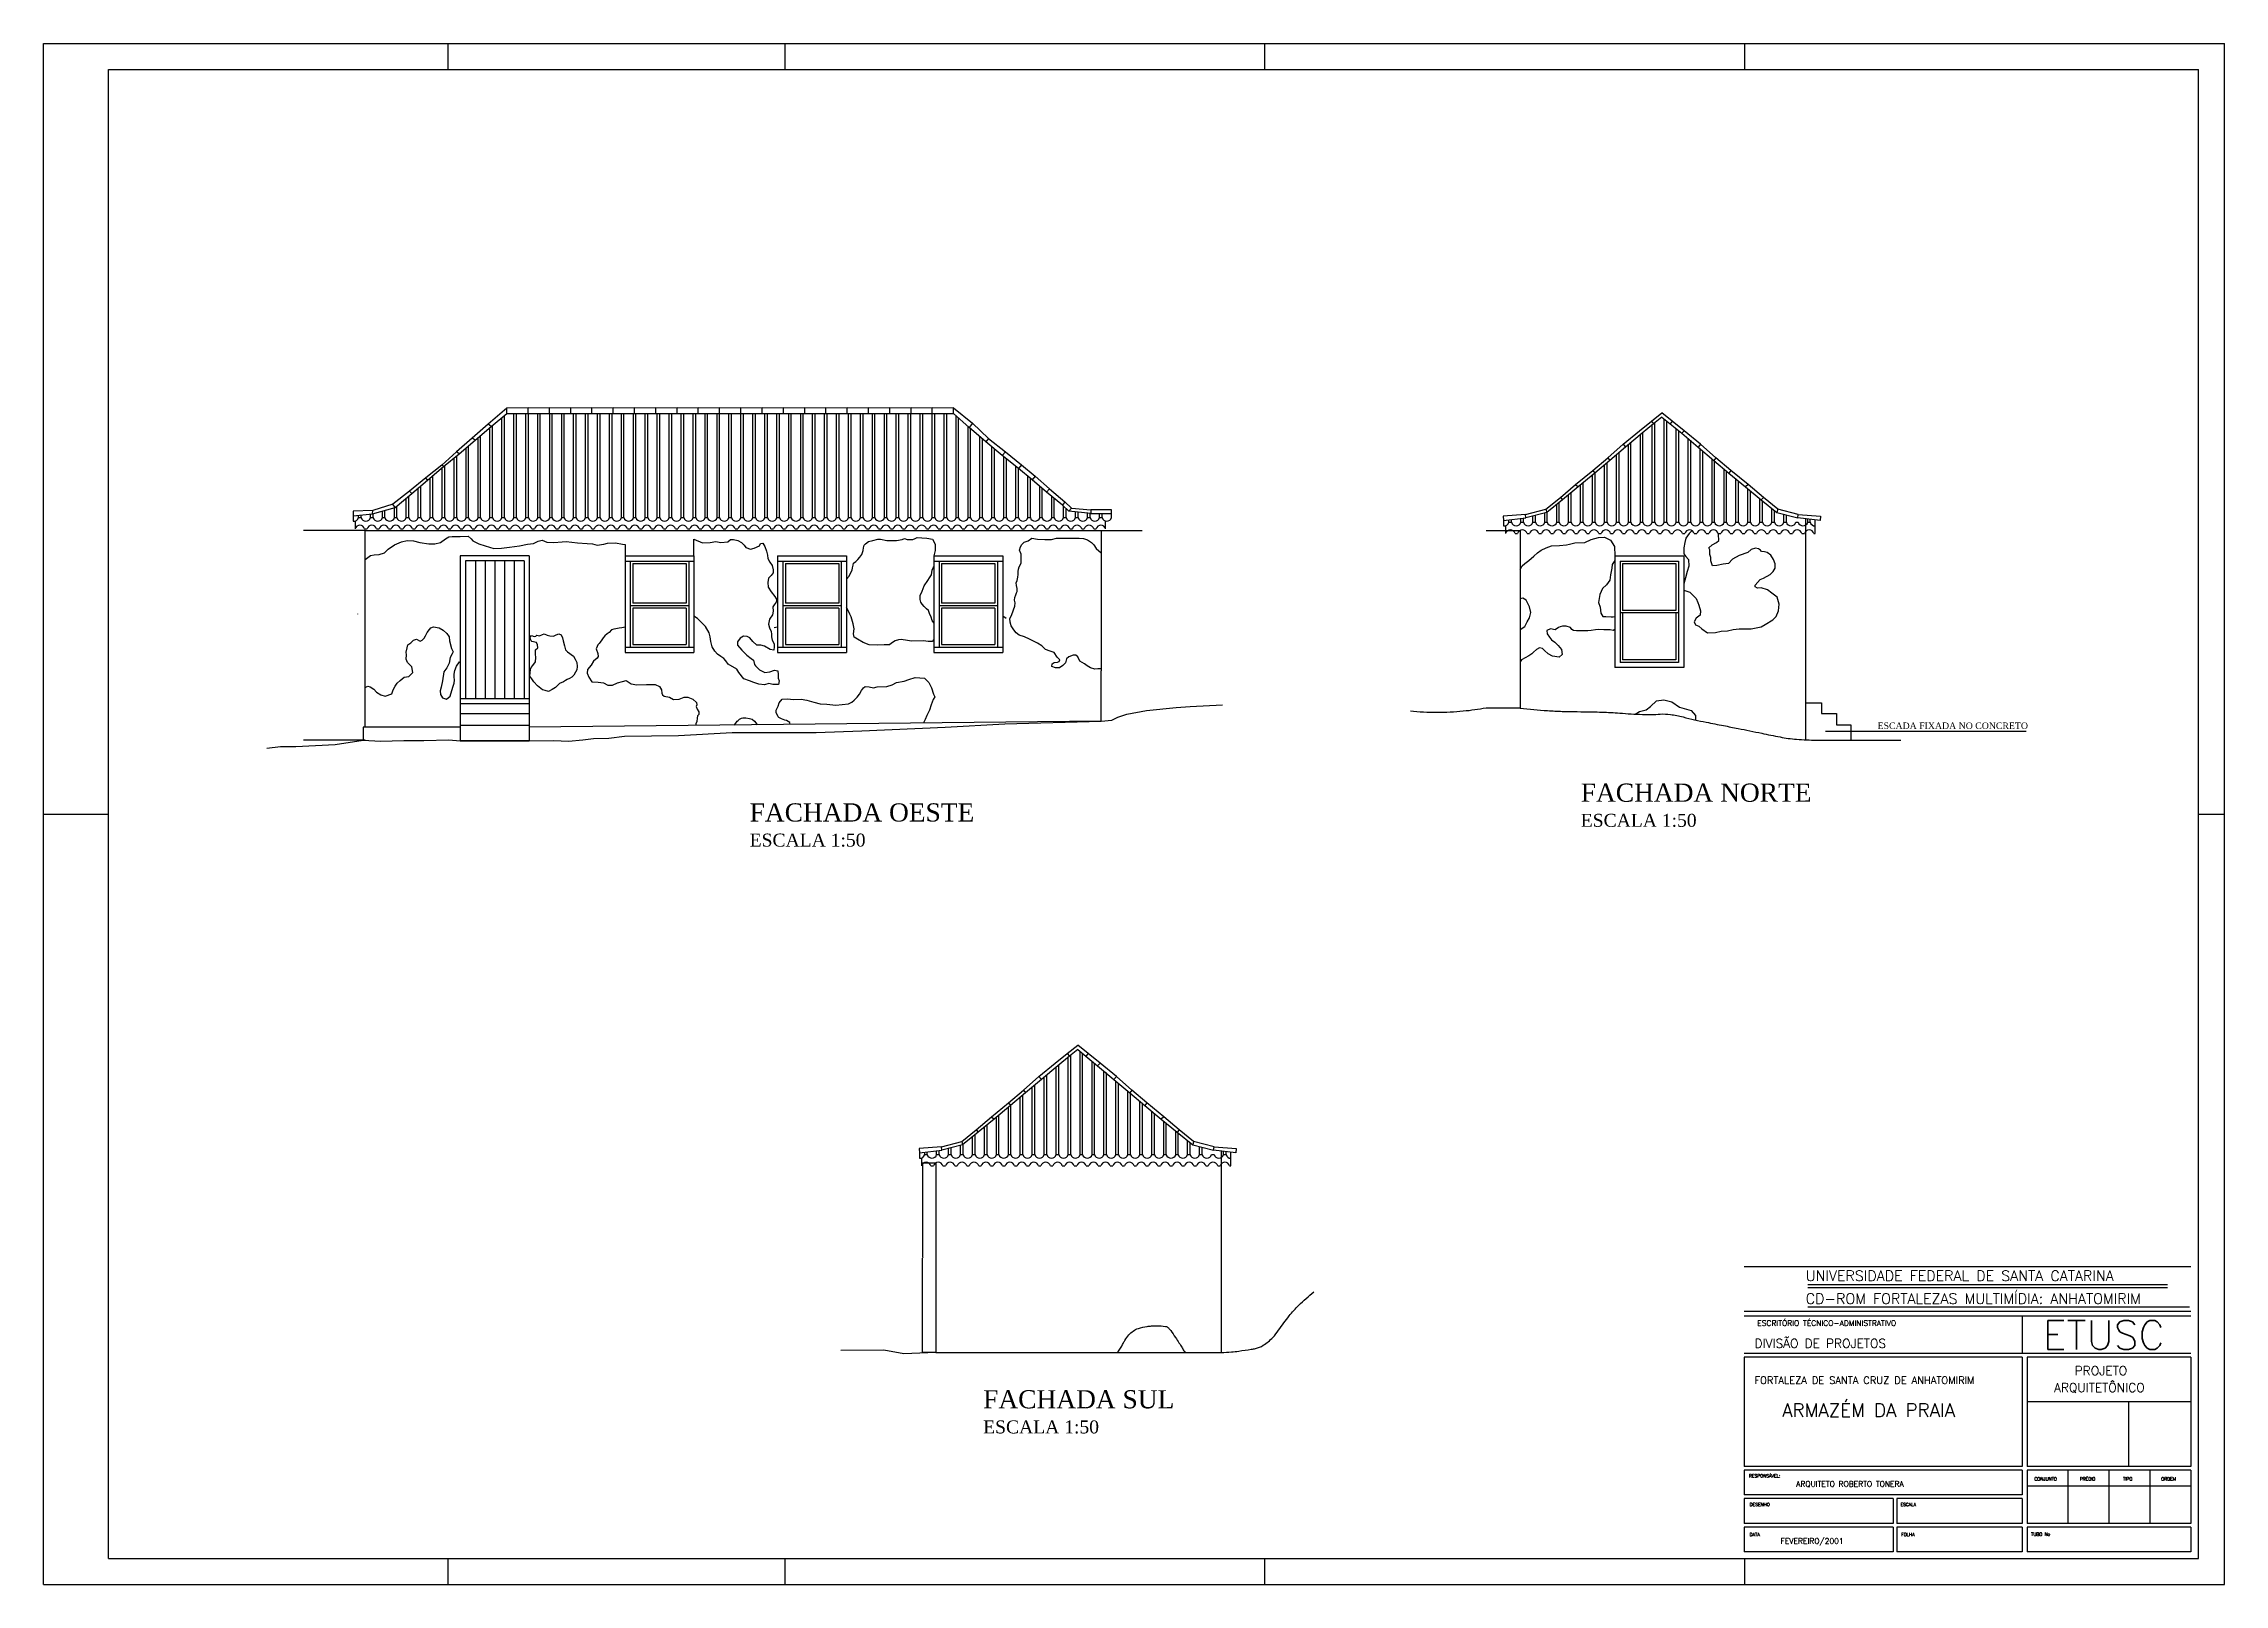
# Model space of a CAD drawing. Extents: x -1289 to 841, y -797 to 594.
# Drawn here: x -1289 to -448, y -4 to 590 of the extents above; entities that cross this region are included whole.
import ezdxf

# ---------------------------------------------------------------- set-up
doc = ezdxf.new("R2010")
doc.units = 0
doc.header["$MEASUREMENT"] = 0
doc.layers.get('0').update_dxf_attribs({"linetype": 'CONTINUOUS'})
doc.layers.get('DEFPOINTS').update_dxf_attribs({"linetype": 'CONTINUOUS'})
for name, color, linetype in [('COBERTURA', 2, 'CONTINUOUS'), ('CONTINENTE', 1, 'CONTINUOUS'), ('COTAS', 1, 'CONTINUOUS'), ('ESQUADRIAS', 2, 'CONTINUOUS'), ('MARGEMINT', 6, 'CONTINUOUS'), ('MARGEMTEXT', 1, 'CONTINUOUS'), ('MARGEXT', 2, 'CONTINUOUS'), ('MARGINT', 6, 'CONTINUOUS'), ('PAREDE', 1, 'CONTINUOUS'), ('PISO', 1, 'CONTINUOUS'), ('TEXT1', 3, 'CONTINUOUS'), ('TEXT2', 6, 'CONTINUOUS'), ('TEXTOS', 3, 'CONTINUOUS')]:
    doc.layers.add(name, color=color, linetype=linetype)
doc.styles.add('ROMANS', font='romans')
doc.dimstyles.get("Standard").update_dxf_attribs({"dimtxt": 0.18, "dimasz": 0.18, "dimexe": 0.18, "dimexo": 0.0625, "dimgap": 0.09, "dimtad": 0, "dimtih": 1, "dimtoh": 1, "dimdec": 4, "dimzin": 0, "dimdsep": 46, "dimtxsty": 'STANDARD', "dimcen": 0.09, "dimadec": 0, "dimazin": 0, "dimtfac": 1, "dimtdec": 4, "dimtofl": 0, "dimtmove": 0, "dimatfit": 3, "dimfxl": 1, "dimtolj": 1, "dimtzin": 0, "dimarcsym": 0})

# ---------------------------------------------------------------- blocks, each defined once
blk = doc.blocks.new('*D14')
at = {"color": 0, "linetype": 'ByBlock'}
for p, q in [((-944.48, 157.94), (-949.68, 157.94)), ((-949.5, 157.76), (-949.5, 121.57)), ((-949.5, 85.02), (-949.5, 121.21)), ((-944.48, 84.84), (-949.68, 84.84))]:
    blk.add_line(p, q, dxfattribs=at)
for points in [[(-949.53, 157.76), (-949.47, 157.76), (-949.5, 157.94)], [(-949.53, 85.02), (-949.47, 85.02), (-949.5, 84.84)]]:
    blk.add_solid(points, dxfattribs=at)
at = {"layer": 'DEFPOINTS', "color": 0, "linetype": 'ByBlock'}
for p in [(-949.5, 157.94), (-944.41, 157.94), (-944.41, 84.84)]:
    blk.add_point(p, dxfattribs=at)
at = {"color": 0, "linetype": 'ByBlock', "insert": (-949.5, 121.39), "char_height": 0.18, "attachment_point": 5}
blk.add_mtext('\\A1;73.1060', dxfattribs=at)

msp = doc.modelspace()

# ---------------------------------------------------------------- linework, layer by layer
at = {"layer": 'COBERTURA', "color": 2}
for p, q in [((-1109.84397, 448.97679), (-1117.09864, 442.73628)), ((-1115.88953, 441.8304), (-1109.84397, 446.96372)), ((-1101.64074, 449.02604), (-1109.84397, 448.97679)), ((-1109.84397, 446.96372), (-1109.84397, 448.97679)), ((-1109.84397, 446.96372), (-1101.64074, 446.96372)), ((-1093.43751, 449.02604), (-1101.64074, 448.97679)), ((-1101.64074, 446.96372), (-1101.64074, 449.02604)), ((-1101.64074, 446.96372), (-1101.64074, 448.97679)), ((-1101.64074, 446.96372), (-1093.43751, 446.96372)), ((-1085.23428, 449.02604), (-1093.43751, 448.97679)), ((-1093.43751, 446.96372), (-1093.43751, 449.02604)), ((-1093.43751, 446.96372), (-1093.43751, 448.97679)), ((-1093.43751, 446.96372), (-1085.23428, 446.96372)), ((-1077.03105, 449.02604), (-1085.23428, 448.97679)), ((-1085.23428, 446.96372), (-1085.23428, 449.02604)), ((-1085.23428, 446.96372), (-1085.23428, 448.97679)), ((-1085.23428, 446.96372), (-1077.03105, 446.96372)), ((-1068.82782, 449.02604), (-1077.03105, 448.97679)), ((-1077.03105, 446.96372), (-1077.03105, 449.02604)), ((-1077.03105, 446.96372), (-1077.03105, 448.97679)), ((-1077.03105, 446.96372), (-1068.82782, 446.96372)), ((-1060.62459, 449.02604), (-1068.82782, 448.97679)), ((-1068.82782, 446.96372), (-1068.82782, 449.02604)), ((-1068.82782, 446.96372), (-1068.82782, 448.97679)), ((-1068.82782, 446.96372), (-1060.62459, 446.96372)), ((-1052.42136, 449.02604), (-1060.62459, 448.97679)), ((-1060.62459, 446.96372), (-1060.62459, 449.02604)), ((-1060.62459, 446.96372), (-1060.62459, 448.97679)), ((-1060.62459, 446.96372), (-1052.42136, 446.96372)), ((-1044.21813, 449.02604), (-1052.42136, 448.97679)), ((-1052.42136, 446.96372), (-1052.42136, 449.02604)), ((-1052.42136, 446.96372), (-1052.42136, 448.97679)), ((-1052.42136, 446.96372), (-1044.21813, 446.96372)), ((-1036.01491, 449.02604), (-1044.21813, 448.97679)), ((-1044.21813, 446.96372), (-1044.21813, 449.02604)), ((-1044.21813, 446.96372), (-1044.21813, 448.97679)), ((-1044.21813, 446.96372), (-1036.01491, 446.96372)), ((-1027.81168, 449.02604), (-1036.01491, 448.97679)), ((-1036.01491, 446.96372), (-1036.01491, 449.02604)), ((-1036.01491, 446.96372), (-1036.01491, 448.97679)), ((-1036.01491, 446.96372), (-1027.81168, 446.96372)), ((-1019.60845, 449.02604), (-1027.81168, 448.97679)), ((-1027.81168, 446.96372), (-1027.81168, 449.02604)), ((-1027.81168, 446.96372), (-1027.81168, 448.97679)), ((-1027.81168, 446.96372), (-1019.60845, 446.96372)), ((-1011.40522, 449.02604), (-1019.60845, 448.97679)), ((-1019.60845, 446.96372), (-1019.60845, 449.02604)), ((-1019.60845, 446.96372), (-1019.60845, 448.97679)), ((-1019.60845, 446.96372), (-1011.40522, 446.96372)), ((-1003.20199, 449.02604), (-1011.40522, 448.97679)), ((-1011.40522, 446.96372), (-1011.40522, 449.02604)), ((-1011.40522, 446.96372), (-1011.40522, 448.97679)), ((-1011.40522, 446.96372), (-1003.20199, 446.96372)), ((-994.99876, 449.02604), (-1003.20199, 448.97679)), ((-1003.20199, 446.96372), (-1003.20199, 449.02604)), ((-1003.20199, 446.96372), (-1003.20199, 448.97679)), ((-1003.20199, 446.96372), (-994.99876, 446.96372)), ((-986.79553, 449.02604), (-994.99876, 448.97679)), ((-994.99876, 446.96372), (-994.99876, 449.02604)), ((-994.99876, 446.96372), (-994.99876, 448.97679)), ((-994.99876, 446.96372), (-986.79553, 446.96372)), ((-978.5923, 449.02604), (-986.79553, 448.97679)), ((-986.79553, 446.96372), (-986.79553, 449.02604)), ((-986.79553, 446.96372), (-986.79553, 448.97679)), ((-986.79553, 446.96372), (-978.5923, 446.96372)), ((-970.38907, 449.02604), (-978.5923, 448.97679)), ((-978.5923, 446.96372), (-978.5923, 449.02604)), ((-978.5923, 446.96372), (-978.5923, 448.97679)), ((-978.5923, 446.96372), (-970.38907, 446.96372)), ((-962.18584, 449.02604), (-970.38907, 448.97679)), ((-970.38907, 446.96372), (-970.38907, 449.02604)), ((-970.38907, 446.96372), (-970.38907, 448.97679)), ((-970.38907, 446.96372), (-962.18584, 446.96372)), ((-953.98262, 449.02604), (-962.18584, 448.97679)), ((-962.18584, 446.96372), (-962.18584, 449.02604)), ((-962.18584, 446.96372), (-962.18584, 448.97679)), ((-962.18584, 446.96372), (-953.98262, 446.96372)), ((-945.77939, 449.02604), (-953.98262, 448.97679)), ((-953.98262, 446.96372), (-953.98262, 449.02604)), ((-953.98262, 446.96372), (-953.98262, 448.97679)), ((-953.98262, 446.96372), (-945.77939, 446.96372)), ((-937.57616, 449.02604), (-945.77939, 448.97679)), ((-945.77939, 446.96372), (-945.77939, 449.02604)), ((-945.77939, 446.96372), (-945.77939, 448.97679)), ((-945.77939, 446.96372), (-937.57616, 446.96372)), ((-937.57616, 449.02604), (-930.32077, 443.18815)), ((-937.57616, 446.96372), (-937.57616, 449.02604)), ((-931.52988, 441.47704), (-937.57616, 446.96372)), ((-668.45305, 443.97951), (-664.43435, 447.19012)), ((-660.41566, 443.97951), (-664.43435, 447.19012)), ((-1123.24496, 437.40165), (-1129.29052, 432.16768)), ((-1117.09864, 442.73628), (-1123.24496, 437.40165)), ((-1122.13661, 436.59643), (-1123.24496, 437.40165)), ((-1122.13661, 436.59643), (-1115.88953, 441.8304)), ((-1115.88953, 441.8304), (-1117.09864, 442.73628)), ((-930.32077, 443.18815), (-931.52988, 441.47704)), ((-925.08129, 436.04176), (-931.52988, 441.47704)), ((-930.32077, 443.18815), (-924.17445, 437.2496)), ((-664.43435, 445.51253), (-667.61408, 442.96499)), ((-664.43435, 445.51253), (-661.25463, 442.96499)), ((-1129.29052, 432.16768), (-1134.97331, 426.98511)), ((-1134.26799, 426.48184), (-1128.28293, 431.36245)), ((-1128.28293, 431.36245), (-1129.29052, 432.16768)), ((-1128.28293, 431.36245), (-1122.13661, 436.59643)), ((-924.17445, 437.2496), (-925.08129, 436.04176)), ((-918.89486, 430.76817), (-925.08129, 436.04176)), ((-924.17445, 437.2496), (-917.58499, 432.17731)), ((-917.58499, 432.17731), (-918.89486, 430.76817)), ((-912.54702, 425.7355), (-918.89486, 430.76817)), ((-917.58499, 432.17731), (-911.43867, 427.14465)), ((-1141.11963, 422.15374), (-1147.3667, 416.91977)), ((-1146.56063, 416.11454), (-1140.41431, 421.24786)), ((-1134.97331, 426.98511), (-1141.11963, 422.15374)), ((-1140.41431, 421.24786), (-1141.11963, 422.15374)), ((-1140.41431, 421.24786), (-1134.26799, 426.48184)), ((-1134.26799, 426.48184), (-1134.97331, 426.98511)), ((-911.43867, 427.14465), (-912.54702, 425.7355)), ((-907.30753, 421.30675), (-912.54702, 425.7355)), ((-911.43867, 427.14465), (-906.09842, 422.7159)), ((-906.09842, 422.7159), (-907.30753, 421.30675)), ((-901.76577, 416.57604), (-907.30753, 421.30675)), ((-906.09842, 422.7159), (-900.55666, 417.88454)), ((-697.7214, 419.5777), (-691.098, 424.91495)), ((-690.3032, 423.90043), (-696.66165, 418.60729)), ((-691.098, 424.91495), (-690.3032, 423.90043)), ((-637.77071, 424.91495), (-638.56551, 423.90043)), ((-638.56551, 423.90043), (-632.20706, 418.60729)), ((-631.14731, 419.5777), (-637.77071, 424.91495)), ((-1147.3667, 416.91977), (-1153.8153, 411.8871)), ((-1152.90847, 410.67926), (-1146.56063, 416.11454)), ((-1146.56063, 416.11454), (-1147.3667, 416.91977)), ((-900.55666, 417.88454), (-901.76577, 416.57604)), ((-895.58937, 411.59451), (-901.76577, 416.57604)), ((-900.55666, 417.88454), (-894.68254, 412.903)), ((-894.68254, 412.903), (-895.58937, 411.59451)), ((-894.68254, 412.903), (-892.0628, 410.38666)), ((-709.14877, 409.97744), (-703.58512, 414.56482)), ((-702.74616, 413.59442), (-708.79552, 408.74237)), ((-703.58512, 414.56482), (-697.7214, 419.5777)), ((-703.58512, 414.56482), (-702.74616, 413.59442)), ((-696.66165, 418.60729), (-702.74616, 413.59442)), ((-697.7214, 419.5777), (-696.66165, 418.60729)), ((-631.14731, 419.5777), (-632.20706, 418.60729)), ((-632.20706, 418.60729), (-626.12255, 413.59442)), ((-625.28359, 414.56482), (-631.14731, 419.5777)), ((-625.28359, 414.56482), (-626.12255, 413.59442)), ((-626.12255, 413.59442), (-620.07318, 408.74237)), ((-619.71994, 409.97744), (-625.28359, 414.56482)), ((-1161.57377, 409.57207), (-1169.13072, 409.27011)), ((-1169.13072, 409.27011), (-1169.13072, 407.45835)), ((-1169.13072, 407.45835), (-1161.67453, 408.26358)), ((-1161.67453, 408.26358), (-1152.90847, 410.67926)), ((-1161.67453, 408.26358), (-1161.57377, 409.57207)), ((-1153.8153, 411.8871), (-1161.57377, 409.57207)), ((-1152.90847, 410.67926), (-1153.8153, 411.8871)), ((-893.07039, 409.27948), (-895.58937, 411.59451)), ((-892.0628, 410.38666), (-893.07039, 409.27948)), ((-884.6066, 408.33401), (-893.07039, 409.27948)), ((-892.0628, 410.38666), (-884.6066, 409.76971)), ((-876.73704, 409.82778), (-884.6066, 409.76971)), ((-884.6066, 409.76971), (-884.6066, 408.33401)), ((-884.6066, 408.33401), (-876.72602, 408.33401)), ((-876.72602, 408.33401), (-876.73704, 409.82778)), ((-717.00853, 407.90429), (-725.57478, 407.28675)), ((-725.57478, 407.28675), (-725.48647, 405.6547)), ((-725.48647, 405.6547), (-716.87606, 406.71333)), ((-717.00853, 407.90429), (-709.14877, 409.97744)), ((-716.87606, 406.71333), (-717.00853, 407.90429)), ((-708.79552, 408.74237), (-716.87606, 406.71333)), ((-709.14877, 409.97744), (-708.79552, 408.74237)), ((-619.71994, 409.97744), (-620.07318, 408.74237)), ((-620.07318, 408.74237), (-611.99264, 406.71333)), ((-611.86018, 407.90429), (-619.71994, 409.97744)), ((-611.99264, 406.71333), (-611.86018, 407.90429)), ((-603.38224, 405.6547), (-611.99264, 406.71333)), ((-611.86018, 407.90429), (-603.29393, 407.28675)), ((-603.29393, 407.28675), (-603.38224, 405.6547)), ((-893.74094, 200.19436), (-889.72225, 203.40497)), ((-885.70356, 200.19436), (-889.72225, 203.40497)), ((-889.72225, 201.72738), (-892.90198, 199.17984)), ((-889.72225, 201.72738), (-886.54252, 199.17984)), ((-923.00929, 175.79255), (-916.3859, 181.1298)), ((-915.59109, 180.11528), (-921.94955, 174.82214)), ((-916.3859, 181.1298), (-915.59109, 180.11528)), ((-863.0586, 181.1298), (-863.85341, 180.11528)), ((-863.85341, 180.11528), (-857.49495, 174.82214)), ((-856.43521, 175.79255), (-863.0586, 181.1298)), ((-934.43667, 166.19229), (-928.87302, 170.77968)), ((-928.03406, 169.80927), (-934.08342, 164.95722)), ((-928.87302, 170.77968), (-923.00929, 175.79255)), ((-928.87302, 170.77968), (-928.03406, 169.80927)), ((-921.94955, 174.82214), (-928.03406, 169.80927)), ((-923.00929, 175.79255), (-921.94955, 174.82214)), ((-856.43521, 175.79255), (-857.49495, 174.82214)), ((-857.49495, 174.82214), (-851.41044, 169.80927)), ((-850.57148, 170.77968), (-856.43521, 175.79255)), ((-850.57148, 170.77968), (-851.41044, 169.80927)), ((-851.41044, 169.80927), (-845.36108, 164.95722)), ((-845.00783, 166.19229), (-850.57148, 170.77968)), ((-942.29642, 164.11914), (-950.86268, 163.50161)), ((-950.86268, 163.50161), (-950.77437, 161.86955)), ((-950.77437, 161.86955), (-942.16396, 162.92818)), ((-942.29642, 164.11914), (-934.43667, 166.19229)), ((-942.16396, 162.92818), (-942.29642, 164.11914)), ((-934.08342, 164.95722), (-942.16396, 162.92818)), ((-934.43667, 166.19229), (-934.08342, 164.95722)), ((-845.00783, 166.19229), (-845.36108, 164.95722)), ((-845.36108, 164.95722), (-837.28054, 162.92818)), ((-837.14808, 164.11914), (-845.00783, 166.19229)), ((-837.28054, 162.92818), (-837.14808, 164.11914)), ((-828.67013, 161.86955), (-837.28054, 162.92818)), ((-837.14808, 164.11914), (-828.58182, 163.50161)), ((-828.58182, 163.50161), (-828.67013, 161.86955))]:
    msp.add_line(p, q, dxfattribs=at)
at = {"layer": 'COBERTURA', "color": 1}
for p, q in [((-1110.77123, 406.76335), (-1110.77123, 446.17638)), ((-1107.14988, 406.76335), (-1107.14988, 446.96372)), ((-1106.1623, 406.76335), (-1106.1623, 446.96372)), ((-1102.54096, 406.76335), (-1102.54096, 446.96372)), ((-1101.55337, 406.76335), (-1101.55337, 446.96372)), ((-1097.93203, 406.76335), (-1097.93203, 446.96372)), ((-1096.94444, 406.76335), (-1096.94444, 446.96372)), ((-1093.3231, 406.76335), (-1093.3231, 446.96372)), ((-1092.33551, 406.76335), (-1092.33551, 446.96372)), ((-1088.71417, 406.76335), (-1088.71417, 446.96372)), ((-1087.72658, 406.76335), (-1087.72658, 446.96372)), ((-1084.10524, 406.76335), (-1084.10524, 446.96372)), ((-1083.11765, 406.76335), (-1083.11765, 446.96372)), ((-1079.49631, 406.76335), (-1079.49631, 446.96372)), ((-1078.50872, 406.76335), (-1078.50872, 446.96372)), ((-1074.88738, 406.76335), (-1074.88738, 446.96372)), ((-1073.89979, 406.76335), (-1073.89979, 446.96372)), ((-1070.27845, 406.76335), (-1070.27845, 446.96372)), ((-1069.29086, 406.76335), (-1069.29086, 446.96372)), ((-1065.66952, 406.76335), (-1065.66952, 446.96372)), ((-1064.68193, 406.76335), (-1064.68193, 446.96372)), ((-1061.06059, 406.76335), (-1061.06059, 446.96372)), ((-1060.073, 406.76335), (-1060.073, 446.96372)), ((-1056.45166, 406.76335), (-1056.45166, 446.96372)), ((-1055.46407, 406.76335), (-1055.46407, 446.96372)), ((-1051.84273, 406.76335), (-1051.84273, 446.96372)), ((-1050.85514, 406.76335), (-1050.85514, 446.96372)), ((-1047.2338, 406.76335), (-1047.2338, 446.96372)), ((-1046.24621, 406.76335), (-1046.24621, 446.96372)), ((-1042.62487, 406.76335), (-1042.62487, 446.96372)), ((-1041.63728, 406.76335), (-1041.63728, 446.96372)), ((-1038.01594, 406.76335), (-1038.01594, 446.96372)), ((-1037.02835, 406.76335), (-1037.02835, 446.96372)), ((-1033.40701, 406.76335), (-1033.40701, 446.96372)), ((-1032.41942, 406.76335), (-1032.41942, 446.96372)), ((-1028.79808, 406.76335), (-1028.79808, 446.96372)), ((-1027.8105, 406.76335), (-1027.8105, 446.96372)), ((-1024.18915, 406.76335), (-1024.18915, 446.96372)), ((-1023.20157, 406.76335), (-1023.20157, 446.96372)), ((-1019.58022, 406.76335), (-1019.58022, 446.96372)), ((-1018.59264, 406.76335), (-1018.59264, 446.96372)), ((-1014.97129, 406.76335), (-1014.97129, 446.96372)), ((-1013.98371, 406.76335), (-1013.98371, 446.96372)), ((-1010.36236, 406.76335), (-1010.36236, 446.96372)), ((-1009.37478, 406.76335), (-1009.37478, 446.96372)), ((-1005.75343, 406.76335), (-1005.75343, 446.96372)), ((-1004.76585, 406.76335), (-1004.76585, 446.96372)), ((-1001.1445, 406.76335), (-1001.1445, 446.96372)), ((-1000.15692, 406.76335), (-1000.15692, 446.96372)), ((-996.53557, 406.76335), (-996.53557, 446.96372)), ((-995.54799, 406.76335), (-995.54799, 446.96372)), ((-991.92664, 406.76335), (-991.92664, 446.96372)), ((-990.93906, 406.76335), (-990.93906, 446.96372)), ((-987.31771, 406.76335), (-987.31771, 446.96372)), ((-986.33013, 406.76335), (-986.33013, 446.96372)), ((-982.70879, 406.76335), (-982.70879, 446.96372)), ((-981.7212, 406.76335), (-981.7212, 446.96372)), ((-978.09986, 406.76335), (-978.09986, 446.96372)), ((-977.11227, 406.76335), (-977.11227, 446.96372)), ((-973.49093, 406.76335), (-973.49093, 446.96372)), ((-972.50334, 406.76335), (-972.50334, 446.96372)), ((-968.882, 406.76335), (-968.882, 446.96372)), ((-967.89441, 406.76335), (-967.89441, 446.96372)), ((-964.27307, 406.76335), (-964.27307, 446.96372)), ((-963.28548, 406.76335), (-963.28548, 446.96372)), ((-959.66414, 406.76335), (-959.66414, 446.96372)), ((-958.67655, 406.76335), (-958.67655, 446.96372)), ((-955.05521, 406.76335), (-955.05521, 446.96372)), ((-954.06762, 406.76335), (-954.06762, 446.96372)), ((-950.44628, 406.76335), (-950.44628, 446.96372)), ((-949.45869, 406.76335), (-949.45869, 446.96372)), ((-945.83735, 406.76335), (-945.83735, 446.96372)), ((-944.84976, 406.76335), (-944.84976, 446.96372)), ((-941.22842, 406.76335), (-941.22842, 446.96372)), ((-940.24083, 406.76335), (-940.24083, 446.96372)), ((-936.61949, 406.76335), (-936.61949, 446.0956)), ((-1120.97667, 406.76335), (-1120.97667, 437.56825)), ((-1119.98909, 406.76335), (-1119.98909, 438.39568)), ((-1116.36774, 406.76335), (-1116.36774, 441.42974)), ((-1115.38016, 406.76335), (-1115.38016, 442.26291)), ((-1111.75881, 406.76335), (-1111.75881, 445.33781)), ((-935.6319, 406.76335), (-935.6319, 445.19941)), ((-932.01056, 406.76335), (-932.01056, 441.91323)), ((-931.02297, 406.76335), (-931.02297, 441.04979)), ((-927.40163, 406.76335), (-927.40163, 437.99749)), ((-672.72349, 404.95971), (-672.72349, 438.71416)), ((-671.73591, 404.95971), (-671.73591, 439.54055)), ((-668.11457, 404.95971), (-668.11457, 442.54919)), ((-667.12698, 404.95971), (-667.12698, 443.35525)), ((-663.50564, 404.95971), (-663.50564, 444.76846)), ((-662.51805, 404.95971), (-662.51805, 443.97722)), ((-658.89671, 404.95971), (-658.89671, 441.00602)), ((-657.90912, 404.95971), (-657.90912, 440.18552)), ((-1130.19453, 406.76335), (-1130.19453, 429.8036)), ((-1129.20695, 406.76335), (-1129.20695, 430.60894)), ((-1125.5856, 406.76335), (-1125.5856, 433.65939)), ((-1124.59802, 406.76335), (-1124.59802, 434.50038)), ((-926.41404, 406.76335), (-926.41404, 437.16509)), ((-922.7927, 406.76335), (-922.7927, 434.09087)), ((-921.80511, 406.76335), (-921.80511, 433.249)), ((-918.18377, 406.76335), (-918.18377, 430.20441)), ((-917.19618, 406.76335), (-917.19618, 429.42143)), ((-681.94135, 404.95971), (-681.94135, 430.97289)), ((-680.95377, 404.95971), (-680.95377, 431.80217)), ((-677.33242, 404.95971), (-677.33242, 434.84319)), ((-676.34484, 404.95971), (-676.34484, 435.67265)), ((-654.28778, 404.95971), (-654.28778, 437.15413)), ((-653.30019, 404.95971), (-653.30019, 436.59203)), ((-649.67885, 404.95971), (-649.67885, 433.28331)), ((-648.69126, 404.95971), (-648.69126, 432.45404)), ((-645.06992, 404.95971), (-645.06992, 429.41321)), ((-1139.41239, 406.76335), (-1139.41239, 422.10106)), ((-1138.42481, 406.76335), (-1138.42481, 422.94205)), ((-1134.80346, 406.76335), (-1134.80346, 426.02585)), ((-1133.81588, 406.76335), (-1133.81588, 426.85052)), ((-913.57484, 406.76335), (-913.57484, 426.55037)), ((-912.58725, 406.76335), (-912.58725, 425.7674)), ((-908.96591, 406.76335), (-908.96591, 422.70852)), ((-907.97833, 406.76335), (-907.97833, 421.87374)), ((-691.15921, 404.95971), (-691.15921, 423.18783)), ((-690.17163, 404.95971), (-690.17163, 424.01207)), ((-686.55028, 404.95971), (-686.55028, 427.08474)), ((-685.5627, 404.95971), (-685.5627, 427.9227)), ((-644.08233, 404.95971), (-644.08233, 428.5814)), ((-640.46099, 404.95971), (-640.46099, 425.50872)), ((-639.4734, 404.95971), (-639.4734, 424.67077)), ((-635.85206, 404.95971), (-635.85206, 421.6416)), ((-634.86447, 404.95971), (-634.86447, 420.81947)), ((-1148.63025, 406.76335), (-1148.63025, 413.90932)), ((-1147.64267, 406.76335), (-1147.64267, 415.18806)), ((-1144.02132, 406.76335), (-1144.02132, 418.23534)), ((-1143.03374, 406.76335), (-1143.03374, 419.06016)), ((-904.35698, 406.76335), (-904.35698, 418.78802)), ((-903.3694, 406.76335), (-903.3694, 417.94497)), ((-899.74805, 406.76335), (-899.74805, 414.94867)), ((-898.76047, 406.76335), (-898.76047, 414.15213)), ((-703.99842, 404.95971), (-703.99842, 412.59001)), ((-700.37707, 404.95971), (-700.37707, 415.54625)), ((-699.38949, 404.95971), (-699.38949, 416.3599)), ((-695.76814, 404.95971), (-695.76814, 419.3511)), ((-694.78056, 404.95971), (-694.78056, 420.17322)), ((-631.24313, 404.95971), (-631.24313, 417.81313)), ((-630.25554, 404.95971), (-630.25554, 416.99949)), ((-626.6342, 404.95971), (-626.6342, 414.01595)), ((-625.64661, 404.95971), (-625.64661, 413.21268)), ((-1169.13072, 407.45835), (-1169.13072, 405.38253)), ((-1168.31574, 405.45123), (-1168.31574, 402.44498)), ((-1167.06597, 406.76335), (-1167.06597, 407.68133)), ((-1167.06597, 406.76335), (-1166.07838, 406.76335)), ((-1166.07838, 406.76335), (-1166.07838, 407.78799)), ((-1162.45704, 406.76335), (-1162.45704, 408.17907)), ((-1162.45704, 406.76335), (-1161.46945, 406.76335)), ((-1161.46945, 406.76335), (-1161.46945, 408.32009)), ((-1157.84811, 406.76335), (-1157.84811, 409.31803)), ((-1157.84811, 406.76335), (-1156.86052, 406.76335)), ((-1156.86052, 406.76335), (-1156.86052, 409.59018)), ((-1153.23918, 406.76335), (-1153.23918, 410.58812)), ((-1153.23918, 406.76335), (-1152.25159, 406.76335)), ((-1152.25159, 406.76335), (-1152.25159, 411.2417)), ((-1148.63025, 406.76335), (-1147.64267, 406.76335)), ((-1144.02132, 406.76335), (-1143.03374, 406.76335)), ((-1139.41239, 406.76335), (-1138.42481, 406.76335)), ((-1134.80346, 406.76335), (-1133.81588, 406.76335)), ((-1130.19453, 406.76335), (-1129.20695, 406.76335)), ((-1125.5856, 406.76335), (-1124.59802, 406.76335)), ((-1120.97667, 406.76335), (-1119.98909, 406.76335)), ((-1116.36774, 406.76335), (-1115.38016, 406.76335)), ((-1111.75881, 406.76335), (-1110.77123, 406.76335)), ((-1107.14988, 406.76335), (-1106.1623, 406.76335)), ((-1102.54096, 406.76335), (-1101.55337, 406.76335)), ((-1097.93203, 406.76335), (-1096.94444, 406.76335)), ((-1093.3231, 406.76335), (-1092.33551, 406.76335)), ((-1088.71417, 406.76335), (-1087.72658, 406.76335)), ((-1084.10524, 406.76335), (-1083.11765, 406.76335)), ((-1079.49631, 406.76335), (-1078.50872, 406.76335)), ((-1074.88738, 406.76335), (-1073.89979, 406.76335)), ((-1070.27845, 406.76335), (-1069.29086, 406.76335)), ((-1065.66952, 406.76335), (-1064.68193, 406.76335)), ((-1061.06059, 406.76335), (-1060.073, 406.76335)), ((-1056.45166, 406.76335), (-1055.46407, 406.76335)), ((-1051.84273, 406.76335), (-1050.85514, 406.76335)), ((-1047.2338, 406.76335), (-1046.24621, 406.76335)), ((-1042.62487, 406.76335), (-1041.63728, 406.76335)), ((-1038.01594, 406.76335), (-1037.02835, 406.76335)), ((-1033.40701, 406.76335), (-1032.41942, 406.76335)), ((-1028.79808, 406.76335), (-1027.8105, 406.76335)), ((-1024.18915, 406.76335), (-1023.20157, 406.76335)), ((-1019.58022, 406.76335), (-1018.59264, 406.76335)), ((-1014.97129, 406.76335), (-1013.98371, 406.76335)), ((-1010.36236, 406.76335), (-1009.37478, 406.76335)), ((-1005.75343, 406.76335), (-1004.76585, 406.76335)), ((-1001.1445, 406.76335), (-1000.15692, 406.76335)), ((-996.53557, 406.76335), (-995.54799, 406.76335)), ((-991.92664, 406.76335), (-990.93906, 406.76335)), ((-987.31771, 406.76335), (-986.33013, 406.76335)), ((-982.70879, 406.76335), (-981.7212, 406.76335)), ((-978.09986, 406.76335), (-977.11227, 406.76335)), ((-973.49093, 406.76335), (-972.50334, 406.76335)), ((-968.882, 406.76335), (-967.89441, 406.76335)), ((-964.27307, 406.76335), (-963.28548, 406.76335)), ((-959.66414, 406.76335), (-958.67655, 406.76335)), ((-955.05521, 406.76335), (-954.06762, 406.76335)), ((-950.44628, 406.76335), (-949.45869, 406.76335)), ((-945.83735, 406.76335), (-944.84976, 406.76335)), ((-941.22842, 406.76335), (-940.24083, 406.76335)), ((-936.61949, 406.76335), (-935.6319, 406.76335)), ((-932.01056, 406.76335), (-931.02297, 406.76335)), ((-927.40163, 406.76335), (-926.41404, 406.76335)), ((-922.7927, 406.76335), (-921.80511, 406.76335)), ((-918.18377, 406.76335), (-917.19618, 406.76335)), ((-913.57484, 406.76335), (-912.58725, 406.76335)), ((-908.96591, 406.76335), (-907.97833, 406.76335)), ((-904.35698, 406.76335), (-903.3694, 406.76335)), ((-899.74805, 406.76335), (-898.76047, 406.76335)), ((-895.13912, 406.76335), (-895.13912, 411.18072)), ((-895.13912, 406.76335), (-894.15154, 406.76335)), ((-894.15154, 406.76335), (-894.15154, 410.27309)), ((-890.53019, 406.76335), (-890.53019, 408.99572)), ((-890.53019, 406.76335), (-889.54261, 406.76335)), ((-889.54261, 406.76335), (-889.54261, 408.8854)), ((-885.92126, 406.76335), (-885.92126, 408.48087)), ((-885.92126, 406.76335), (-884.93368, 406.76335)), ((-884.93368, 406.76335), (-884.93368, 408.37055)), ((-881.31233, 406.76335), (-881.31233, 408.33401)), ((-881.31233, 406.76335), (-880.32475, 406.76335)), ((-880.32475, 406.76335), (-880.32475, 408.33401)), ((-878.94076, 402.44498), (-878.94076, 405.41449)), ((-876.7034, 406.76335), (-876.72602, 408.33401)), ((-725.48647, 405.6547), (-725.48647, 403.57889)), ((-723.42172, 404.95971), (-723.42172, 405.87769)), ((-723.42172, 404.95971), (-722.43413, 404.95971)), ((-722.43413, 404.95971), (-722.43413, 405.98434)), ((-718.81279, 404.95971), (-718.81279, 406.37542)), ((-718.81279, 404.95971), (-717.8252, 404.95971)), ((-717.8252, 404.95971), (-717.8252, 406.51644)), ((-714.20386, 404.95971), (-714.20386, 407.38433)), ((-714.20386, 404.95971), (-713.21628, 404.95971)), ((-713.21628, 404.95971), (-713.21628, 407.63231)), ((-709.59493, 404.95971), (-709.59493, 408.54164)), ((-709.59493, 404.95971), (-708.60735, 404.95971)), ((-708.60735, 404.95971), (-708.60735, 408.8933)), ((-704.986, 404.95971), (-704.986, 411.79789)), ((-704.986, 404.95971), (-703.99842, 404.95971)), ((-700.37707, 404.95971), (-699.38949, 404.95971)), ((-695.76814, 404.95971), (-694.78056, 404.95971)), ((-691.15921, 404.95971), (-690.17163, 404.95971)), ((-686.55028, 404.95971), (-685.5627, 404.95971)), ((-681.94135, 404.95971), (-680.95377, 404.95971)), ((-677.33242, 404.95971), (-676.34484, 404.95971)), ((-672.72349, 404.95971), (-671.73591, 404.95971)), ((-668.11457, 404.95971), (-667.12698, 404.95971)), ((-663.50564, 404.95971), (-662.51805, 404.95971)), ((-658.89671, 404.95971), (-657.90912, 404.95971)), ((-654.28778, 404.95971), (-653.30019, 404.95971)), ((-649.67885, 404.95971), (-648.69126, 404.95971)), ((-645.06992, 404.95971), (-644.08233, 404.95971)), ((-640.46099, 404.95971), (-639.4734, 404.95971)), ((-635.85206, 404.95971), (-634.86447, 404.95971)), ((-631.24313, 404.95971), (-630.25554, 404.95971)), ((-626.6342, 404.95971), (-625.64661, 404.95971)), ((-622.02527, 404.95971), (-622.02527, 410.30809)), ((-622.02527, 404.95971), (-621.03768, 404.95971)), ((-621.03768, 404.95971), (-621.03768, 409.51597)), ((-617.41634, 404.95971), (-617.41634, 408.07523)), ((-617.41634, 404.95971), (-616.42875, 404.95971)), ((-616.42875, 404.95971), (-616.42875, 407.82725)), ((-612.80741, 404.95971), (-611.81982, 404.95971)), ((-608.19848, 404.95971), (-608.19848, 406.24685)), ((-608.19848, 404.95971), (-607.21089, 404.95971)), ((-607.21089, 404.95971), (-607.21089, 406.12543)), ((-605.33312, 400.64133), (-605.33312, 405.89456)), ((-1164.47216, 401.74553), (-1188.30303, 401.74553)), ((-1164.6944, 402.44498), (-1163.70681, 402.44498)), ((-1160.08547, 402.44498), (-1159.09789, 402.44498)), ((-1155.47654, 402.44498), (-1154.48896, 402.44498)), ((-1150.86761, 402.44498), (-1149.88003, 402.44498)), ((-1146.25868, 402.44498), (-1145.2711, 402.44498)), ((-1141.64975, 402.44498), (-1140.66217, 402.44498)), ((-1137.04082, 402.44498), (-1136.05324, 402.44498)), ((-1132.43189, 402.44498), (-1131.44431, 402.44498)), ((-1127.82296, 402.44498), (-1126.83538, 402.44498)), ((-1123.21403, 402.44498), (-1122.22645, 402.44498)), ((-1118.6051, 402.44498), (-1117.61752, 402.44498)), ((-1113.99618, 402.44498), (-1113.00859, 402.44498)), ((-1109.38725, 402.44498), (-1108.39966, 402.44498)), ((-1104.77832, 402.44498), (-1103.79073, 402.44498)), ((-1100.16939, 402.44498), (-1099.1818, 402.44498)), ((-1095.56046, 402.44498), (-1094.57287, 402.44498)), ((-1090.95153, 402.44498), (-1089.96394, 402.44498)), ((-1086.3426, 402.44498), (-1085.35501, 402.44498)), ((-1081.73367, 402.44498), (-1080.74608, 402.44498)), ((-1077.12474, 402.44498), (-1076.13715, 402.44498)), ((-1072.51581, 402.44498), (-1071.52822, 402.44498)), ((-1067.90688, 402.44498), (-1066.91929, 402.44498)), ((-1063.29795, 402.44498), (-1062.31036, 402.44498)), ((-1058.68902, 402.44498), (-1057.70143, 402.44498)), ((-1054.08009, 402.44498), (-1053.0925, 402.44498)), ((-1049.47116, 402.44498), (-1048.48357, 402.44498)), ((-1044.86223, 402.44498), (-1043.87464, 402.44498)), ((-1040.2533, 402.44498), (-1039.26572, 402.44498)), ((-1035.64437, 402.44498), (-1034.65679, 402.44498)), ((-1031.03544, 402.44498), (-1030.04786, 402.44498)), ((-1026.42651, 402.44498), (-1025.43893, 402.44498)), ((-1021.81758, 402.44498), (-1020.83, 402.44498)), ((-1017.20865, 402.44498), (-1016.22107, 402.44498)), ((-1012.59972, 402.44498), (-1011.61214, 402.44498)), ((-1007.99079, 402.44498), (-1007.00321, 402.44498)), ((-1003.38186, 402.44498), (-1002.39428, 402.44498)), ((-998.77293, 402.44498), (-997.78535, 402.44498)), ((-994.16401, 402.44498), (-993.17642, 402.44498)), ((-989.55508, 402.44498), (-988.56749, 402.44498)), ((-984.94615, 402.44498), (-983.95856, 402.44498)), ((-980.33722, 402.44498), (-979.34963, 402.44498)), ((-975.72829, 402.44498), (-974.7407, 402.44498)), ((-971.11936, 402.44498), (-970.13177, 402.44498)), ((-966.51043, 402.44498), (-965.52284, 402.44498)), ((-961.9015, 402.44498), (-960.91391, 402.44498)), ((-957.29257, 402.44498), (-956.30498, 402.44498)), ((-952.68364, 402.44498), (-951.69605, 402.44498)), ((-948.07471, 402.44498), (-947.08712, 402.44498)), ((-943.46578, 402.44498), (-942.47819, 402.44498)), ((-938.85685, 402.44498), (-937.86926, 402.44498)), ((-934.24792, 402.44498), (-933.26033, 402.44498)), ((-929.63899, 402.44498), (-928.6514, 402.44498)), ((-925.03006, 402.44498), (-924.04247, 402.44498)), ((-920.42113, 402.44498), (-919.43355, 402.44498)), ((-915.8122, 402.44498), (-914.82462, 402.44498)), ((-911.20327, 402.44498), (-910.21569, 402.44498)), ((-906.59434, 402.44498), (-905.60676, 402.44498)), ((-901.98541, 402.44498), (-900.99783, 402.44498)), ((-897.37648, 402.44498), (-896.3889, 402.44498)), ((-892.76755, 402.44498), (-891.77997, 402.44498)), ((-888.15862, 402.44498), (-887.17104, 402.44498)), ((-883.54969, 402.44498), (-882.56211, 402.44498)), ((-880.69126, 401.74553), (-864.88251, 401.74553)), ((-724.6715, 403.64759), (-724.6715, 400.64133)), ((-721.05015, 400.64133), (-720.06257, 400.64133)), ((-716.44122, 400.64133), (-715.45364, 400.64133)), ((-711.83229, 400.64133), (-710.84471, 400.64133)), ((-707.22336, 400.64133), (-706.23578, 400.64133)), ((-702.61443, 400.64133), (-701.62685, 400.64133)), ((-698.0055, 400.64133), (-697.01792, 400.64133)), ((-693.39657, 400.64133), (-692.40899, 400.64133)), ((-688.78764, 400.64133), (-687.80006, 400.64133)), ((-684.17871, 400.64133), (-683.19113, 400.64133)), ((-679.56979, 400.64133), (-678.5822, 400.64133)), ((-674.96086, 400.64133), (-673.97327, 400.64133)), ((-670.35193, 400.64133), (-669.36434, 400.64133)), ((-665.743, 400.64133), (-664.75541, 400.64133)), ((-661.13407, 400.64133), (-660.14648, 400.64133)), ((-656.52514, 400.64133), (-655.53755, 400.64133)), ((-651.91621, 400.64133), (-650.92862, 400.64133)), ((-647.30728, 400.64133), (-646.31969, 400.64133)), ((-647.30728, 400.64133), (-646.31969, 400.64133)), ((-642.69835, 400.64133), (-641.71076, 400.64133)), ((-638.08942, 400.64133), (-637.10183, 400.64133)), ((-633.48049, 400.64133), (-632.4929, 400.64133)), ((-628.87156, 400.64133), (-627.88397, 400.64133)), ((-624.26263, 400.64133), (-623.27504, 400.64133)), ((-619.6537, 400.64133), (-618.66611, 400.64133)), ((-615.04477, 400.64133), (-614.05718, 400.64133)), ((-610.43584, 400.64133), (-609.44825, 400.64133)), ((-605.82691, 400.64133), (-605.33312, 400.64133)), ((-880.69126, 328.34553), (-1101.20633, 325.94553)), ((-1164.47216, 320.94553), (-1188.30303, 320.94553)), ((-1127.79973, 325.94553), (-1165.30056, 325.94553)), ((-1165.30056, 325.94553), (-1165.30056, 320.94553)), ((-898.01139, 161.17456), (-898.01139, 194.92901)), ((-897.0238, 161.17456), (-897.0238, 195.7554)), ((-893.40246, 161.17456), (-893.40246, 198.76404)), ((-892.41487, 161.17456), (-892.41487, 199.5701)), ((-888.79353, 161.17456), (-888.79353, 200.98331)), ((-887.80594, 161.17456), (-887.80594, 200.19207)), ((-884.1846, 161.17456), (-884.1846, 197.22087)), ((-883.19702, 161.17456), (-883.19702, 196.40037)), ((-907.22925, 161.17456), (-907.22925, 187.18774)), ((-906.24166, 161.17456), (-906.24166, 188.01702)), ((-902.62032, 161.17456), (-902.62032, 191.05804)), ((-901.63273, 161.17456), (-901.63273, 191.8875)), ((-879.57567, 161.17456), (-879.57567, 193.36898)), ((-878.58809, 161.17456), (-878.58809, 192.80688)), ((-874.96674, 161.17456), (-874.96674, 189.49816)), ((-873.97916, 161.17456), (-873.97916, 188.66889)), ((-870.35781, 161.17456), (-870.35781, 185.62806)), ((-916.44711, 161.17456), (-916.44711, 179.40268)), ((-915.45952, 161.17456), (-915.45952, 180.22692)), ((-911.83818, 161.17456), (-911.83818, 183.29959)), ((-910.85059, 161.17456), (-910.85059, 184.13755)), ((-869.37023, 161.17456), (-869.37023, 184.79625)), ((-865.74888, 161.17456), (-865.74888, 181.72357)), ((-864.7613, 161.17456), (-864.7613, 180.88562)), ((-861.13995, 161.17456), (-861.13995, 177.85645)), ((-860.15237, 161.17456), (-860.15237, 177.03432)), ((-929.28631, 161.17456), (-929.28631, 168.80486)), ((-925.66497, 161.17456), (-925.66497, 171.7611)), ((-924.67738, 161.17456), (-924.67738, 172.57475)), ((-921.05604, 161.17456), (-921.05604, 175.56595)), ((-920.06845, 161.17456), (-920.06845, 176.38807)), ((-856.53102, 161.17456), (-856.53102, 174.02798)), ((-855.54344, 161.17456), (-855.54344, 173.21434)), ((-851.92209, 161.17456), (-851.92209, 170.2308)), ((-850.93451, 161.17456), (-850.93451, 169.42753)), ((-950.77437, 161.86955), (-950.77437, 159.79374)), ((-949.95939, 159.86244), (-949.95939, 156.85618)), ((-948.70962, 161.17456), (-948.70962, 162.09254)), ((-948.70962, 161.17456), (-947.72203, 161.17456)), ((-947.72203, 161.17456), (-947.72203, 162.19919)), ((-944.10069, 161.17456), (-944.10069, 162.59027)), ((-944.10069, 161.17456), (-943.1131, 161.17456)), ((-943.1131, 161.17456), (-943.1131, 162.73129)), ((-939.49176, 161.17456), (-939.49176, 163.59918)), ((-939.49176, 161.17456), (-938.50417, 161.17456)), ((-938.50417, 161.17456), (-938.50417, 163.84716)), ((-934.88283, 161.17456), (-934.88283, 164.75649)), ((-934.88283, 161.17456), (-933.89524, 161.17456)), ((-933.89524, 161.17456), (-933.89524, 165.10815)), ((-930.2739, 161.17456), (-930.2739, 168.01274)), ((-930.2739, 161.17456), (-929.28631, 161.17456)), ((-925.66497, 161.17456), (-924.67738, 161.17456)), ((-921.05604, 161.17456), (-920.06845, 161.17456)), ((-916.44711, 161.17456), (-915.45952, 161.17456)), ((-911.83818, 161.17456), (-910.85059, 161.17456)), ((-907.22925, 161.17456), (-906.24166, 161.17456)), ((-902.62032, 161.17456), (-901.63273, 161.17456)), ((-898.01139, 161.17456), (-897.0238, 161.17456)), ((-893.40246, 161.17456), (-892.41487, 161.17456)), ((-888.79353, 161.17456), (-887.80594, 161.17456)), ((-884.1846, 161.17456), (-883.19702, 161.17456)), ((-879.57567, 161.17456), (-878.58809, 161.17456)), ((-874.96674, 161.17456), (-873.97916, 161.17456)), ((-870.35781, 161.17456), (-869.37023, 161.17456)), ((-865.74888, 161.17456), (-864.7613, 161.17456)), ((-861.13995, 161.17456), (-860.15237, 161.17456)), ((-856.53102, 161.17456), (-855.54344, 161.17456)), ((-851.92209, 161.17456), (-850.93451, 161.17456)), ((-847.31316, 161.17456), (-847.31316, 166.52294)), ((-847.31316, 161.17456), (-846.32558, 161.17456)), ((-846.32558, 161.17456), (-846.32558, 165.73082)), ((-842.70424, 161.17456), (-842.70424, 164.29008)), ((-842.70424, 161.17456), (-841.71665, 161.17456)), ((-841.71665, 161.17456), (-841.71665, 164.0421)), ((-838.09531, 161.17456), (-837.10772, 161.17456)), ((-833.48638, 161.17456), (-833.48638, 162.4617)), ((-833.48638, 161.17456), (-832.49879, 161.17456)), ((-832.49879, 161.17456), (-832.49879, 162.34028)), ((-946.33805, 156.85618), (-945.35046, 156.85618)), ((-941.72912, 156.85618), (-940.74153, 156.85618)), ((-937.12019, 156.85618), (-936.1326, 156.85618)), ((-932.51126, 156.85618), (-931.52367, 156.85618)), ((-927.90233, 156.85618), (-926.91474, 156.85618)), ((-923.2934, 156.85618), (-922.30581, 156.85618)), ((-918.68447, 156.85618), (-917.69688, 156.85618)), ((-914.07554, 156.85618), (-913.08795, 156.85618)), ((-909.46661, 156.85618), (-908.47902, 156.85618)), ((-904.85768, 156.85618), (-903.87009, 156.85618)), ((-900.24875, 156.85618), (-899.26117, 156.85618)), ((-895.63982, 156.85618), (-894.65224, 156.85618)), ((-891.03089, 156.85618), (-890.04331, 156.85618)), ((-886.42196, 156.85618), (-885.43438, 156.85618)), ((-881.81303, 156.85618), (-880.82545, 156.85618)), ((-877.2041, 156.85618), (-876.21652, 156.85618)), ((-872.59517, 156.85618), (-871.60759, 156.85618)), ((-872.59517, 156.85618), (-871.60759, 156.85618)), ((-867.98624, 156.85618), (-866.99866, 156.85618)), ((-863.37731, 156.85618), (-862.38973, 156.85618)), ((-858.76838, 156.85618), (-857.7808, 156.85618)), ((-854.15946, 156.85618), (-853.17187, 156.85618)), ((-849.55053, 156.85618), (-848.56294, 156.85618)), ((-844.9416, 156.85618), (-843.95401, 156.85618)), ((-840.33267, 156.85618), (-839.34508, 156.85618)), ((-835.72374, 156.85618), (-834.73615, 156.85618)), ((-831.11481, 156.85618), (-830.62101, 156.85618))]:
    msp.add_line(p, q, dxfattribs=at)
at = {"layer": 'COBERTURA', "color": 2}
for points in [[(-679.37529, 435.04605), (-673.08942, 440.1861)], [(-672.07383, 439.2598), (-678.40386, 433.94331)], [(-673.08942, 440.1861), (-668.45305, 443.97951), (-667.61408, 442.96499), (-672.07383, 439.2598)], [(-655.77929, 440.1861), (-660.41566, 443.97951), (-661.25463, 442.96499), (-656.79488, 439.2598)], [(-649.49342, 435.04605), (-655.77929, 440.1861), (-656.79488, 439.2598), (-650.46485, 433.94331)], [(-691.098, 424.91495), (-685.29218, 429.84113), (-684.49738, 428.82661), (-690.3032, 423.90043)], [(-685.29218, 429.84113), (-679.37529, 435.04605), (-678.40386, 433.94331), (-684.49738, 428.82661)], [(-643.57653, 429.84113), (-649.49342, 435.04605), (-650.46485, 433.94331), (-644.37133, 428.82661)], [(-637.77071, 424.91495), (-643.57653, 429.84113), (-644.37133, 428.82661), (-638.56551, 423.90043)], [(-904.66319, 191.2609), (-898.37731, 196.40095)], [(-897.36173, 195.47465), (-903.69176, 190.15816)], [(-898.37731, 196.40095), (-893.74094, 200.19436), (-892.90198, 199.17984), (-897.36173, 195.47465)], [(-881.06719, 196.40095), (-885.70356, 200.19436), (-886.54252, 199.17984), (-882.08277, 195.47465)], [(-874.78131, 191.2609), (-881.06719, 196.40095), (-882.08277, 195.47465), (-875.75274, 190.15816)], [(-916.3859, 181.1298), (-910.58008, 186.05598), (-909.78527, 185.04146), (-915.59109, 180.11528)], [(-910.58008, 186.05598), (-904.66319, 191.2609), (-903.69176, 190.15816), (-909.78527, 185.04146)], [(-868.86442, 186.05598), (-874.78131, 191.2609), (-875.75274, 190.15816), (-869.65923, 185.04146)], [(-863.0586, 181.1298), (-868.86442, 186.05598), (-869.65923, 185.04146), (-863.85341, 180.11528)]]:
    msp.add_lwpolyline(points, dxfattribs=at)
at = {"layer": 'COBERTURA', "color": 1}
for centre, start, end in [((-1168.87664, 407.23673), 262.19741259, 345.34856281), ((-1166.50507, 401.9716), 14.65143719, 165.34856281), ((-1164.26771, 407.23673), 194.65143719, 345.34856281), ((-1161.89614, 401.9716), 14.65143719, 165.34856281), ((-1159.65878, 407.23673), 194.65143719, 345.34856281), ((-1157.28721, 401.9716), 14.65143719, 165.34856281), ((-1155.04985, 407.23673), 194.65143719, 345.34856281), ((-1152.67828, 401.9716), 14.65143719, 165.34856281), ((-1150.44092, 407.23673), 194.65143719, 345.34856281), ((-1148.06935, 401.9716), 14.65143719, 165.34856281), ((-1145.83199, 407.23673), 194.65143719, 345.34856281), ((-1143.46042, 401.9716), 14.65143719, 165.34856281), ((-1141.22306, 407.23673), 194.65143719, 345.34856281), ((-1138.8515, 401.9716), 14.65143719, 165.34856281), ((-1136.61413, 407.23673), 194.65143719, 345.34856281), ((-1134.24257, 401.9716), 14.65143719, 165.34856281), ((-1132.0052, 407.23673), 194.65143719, 345.34856281), ((-1129.63364, 401.9716), 14.65143719, 165.34856281), ((-1127.39627, 407.23673), 194.65143719, 345.34856281), ((-1125.02471, 401.9716), 14.65143719, 165.34856281), ((-1122.78735, 407.23673), 194.65143719, 345.34856281), ((-1120.41578, 401.9716), 14.65143719, 165.34856281), ((-1118.17842, 407.23673), 194.65143719, 345.34856281), ((-1115.80685, 401.9716), 14.65143719, 165.34856281), ((-1113.56949, 407.23673), 194.65143719, 345.34856281), ((-1111.19792, 401.9716), 14.65143719, 165.34856281), ((-1108.96056, 407.23673), 194.65143719, 345.34856281), ((-1106.58899, 401.9716), 14.65143719, 165.34856281), ((-1104.35163, 407.23673), 194.65143719, 345.34856281), ((-1101.98006, 401.9716), 14.65143719, 165.34856281), ((-1099.7427, 407.23673), 194.65143719, 345.34856281), ((-1097.37113, 401.9716), 14.65143719, 165.34856281), ((-1095.13377, 407.23673), 194.65143719, 345.34856281), ((-1092.7622, 401.9716), 14.65143719, 165.34856281), ((-1090.52484, 407.23673), 194.65143719, 345.34856281), ((-1088.15327, 401.9716), 14.65143719, 165.34856281), ((-1085.91591, 407.23673), 194.65143719, 345.34856281), ((-1083.54434, 401.9716), 14.65143719, 165.34856281), ((-1081.30698, 407.23673), 194.65143719, 345.34856281), ((-1078.93541, 401.9716), 14.65143719, 165.34856281), ((-1076.69805, 407.23673), 194.65143719, 345.34856281), ((-1074.32648, 401.9716), 14.65143719, 165.34856281), ((-1072.08912, 407.23673), 194.65143719, 345.34856281), ((-1069.71755, 401.9716), 14.65143719, 165.34856281), ((-1067.48019, 407.23673), 194.65143719, 345.34856281), ((-1065.10862, 401.9716), 14.65143719, 165.34856281), ((-1062.87126, 407.23673), 194.65143719, 345.34856281), ((-1060.49969, 401.9716), 14.65143719, 165.34856281), ((-1058.26233, 407.23673), 194.65143719, 345.34856281), ((-1055.89076, 401.9716), 14.65143719, 165.34856281), ((-1053.6534, 407.23673), 194.65143719, 345.34856281), ((-1051.28183, 401.9716), 14.65143719, 165.34856281), ((-1049.04447, 407.23673), 194.65143719, 345.34856281), ((-1046.6729, 401.9716), 14.65143719, 165.34856281), ((-1044.43554, 407.23673), 194.65143719, 345.34856281), ((-1042.06397, 401.9716), 14.65143719, 165.34856281), ((-1039.82661, 407.23673), 194.65143719, 345.34856281), ((-1037.45504, 401.9716), 14.65143719, 165.34856281), ((-1035.21768, 407.23673), 194.65143719, 345.34856281), ((-1032.84611, 401.9716), 14.65143719, 165.34856281), ((-1030.60875, 407.23673), 194.65143719, 345.34856281), ((-1028.23718, 401.9716), 14.65143719, 165.34856281), ((-1025.99982, 407.23673), 194.65143719, 345.34856281), ((-1023.62825, 401.9716), 14.65143719, 165.34856281), ((-1021.39089, 407.23673), 194.65143719, 345.34856281), ((-1019.01933, 401.9716), 14.65143719, 165.34856281), ((-1016.78196, 407.23673), 194.65143719, 345.34856281), ((-1014.4104, 401.9716), 14.65143719, 165.34856281), ((-1012.17303, 407.23673), 194.65143719, 345.34856281), ((-1009.80147, 401.9716), 14.65143719, 165.34856281), ((-1007.5641, 407.23673), 194.65143719, 345.34856281), ((-1005.19254, 401.9716), 14.65143719, 165.34856281), ((-1002.95518, 407.23673), 194.65143719, 345.34856281), ((-1000.58361, 401.9716), 14.65143719, 165.34856281), ((-998.34625, 407.23673), 194.65143719, 345.34856281), ((-995.97468, 401.9716), 14.65143719, 165.34856281), ((-993.73732, 407.23673), 194.65143719, 345.34856281), ((-991.36575, 401.9716), 14.65143719, 165.34856281), ((-989.12839, 407.23673), 194.65143719, 345.34856281), ((-986.75682, 401.9716), 14.65143719, 165.34856281), ((-984.51946, 407.23673), 194.65143719, 345.34856281), ((-982.14789, 401.9716), 14.65143719, 165.34856281), ((-979.91053, 407.23673), 194.65143719, 345.34856281), ((-977.53896, 401.9716), 14.65143719, 165.34856281), ((-975.3016, 407.23673), 194.65143719, 345.34856281), ((-972.93003, 401.9716), 14.65143719, 165.34856281), ((-970.69267, 407.23673), 194.65143719, 345.34856281), ((-968.3211, 401.9716), 14.65143719, 165.34856281), ((-966.08374, 407.23673), 194.65143719, 345.34856281), ((-963.71217, 401.9716), 14.65143719, 165.34856281), ((-961.47481, 407.23673), 194.65143719, 345.34856281), ((-959.10324, 401.9716), 14.65143719, 165.34856281), ((-956.86588, 407.23673), 194.65143719, 345.34856281), ((-954.49431, 401.9716), 14.65143719, 165.34856281), ((-952.25695, 407.23673), 194.65143719, 345.34856281), ((-949.88538, 401.9716), 14.65143719, 165.34856281), ((-947.64802, 407.23673), 194.65143719, 345.34856281), ((-945.27645, 401.9716), 14.65143719, 165.34856281), ((-943.03909, 407.23673), 194.65143719, 345.34856281), ((-940.66752, 401.9716), 14.65143719, 165.34856281), ((-938.43016, 407.23673), 194.65143719, 345.34856281), ((-936.05859, 401.9716), 14.65143719, 165.34856281), ((-933.82123, 407.23673), 194.65143719, 345.34856281), ((-931.44966, 401.9716), 14.65143719, 165.34856281), ((-929.2123, 407.23673), 194.65143719, 345.34856281), ((-926.84073, 401.9716), 14.65143719, 165.34856281), ((-924.60337, 407.23673), 194.65143719, 345.34856281), ((-922.2318, 401.9716), 14.65143719, 165.34856281), ((-919.99444, 407.23673), 194.65143719, 345.34856281), ((-917.62287, 401.9716), 14.65143719, 165.34856281), ((-915.38551, 407.23673), 194.65143719, 345.34856281), ((-913.01394, 401.9716), 14.65143719, 165.34856281), ((-910.77658, 407.23673), 194.65143719, 345.34856281), ((-908.40501, 401.9716), 14.65143719, 165.34856281), ((-906.16765, 407.23673), 194.65143719, 345.34856281), ((-903.79608, 401.9716), 14.65143719, 165.34856281), ((-901.55872, 407.23673), 194.65143719, 345.34856281), ((-899.18715, 401.9716), 14.65143719, 165.34856281), ((-896.94979, 407.23673), 194.65143719, 345.34856281), ((-894.57823, 401.9716), 14.65143719, 165.34856281), ((-892.34086, 407.23673), 194.65143719, 345.34856281), ((-889.9693, 401.9716), 14.65143719, 165.34856281), ((-887.73193, 407.23673), 194.65143719, 345.34856281), ((-885.36037, 401.9716), 14.65143719, 165.34856281), ((-883.12301, 407.23673), 194.65143719, 345.34856281), ((-880.75144, 401.9716), 14.65143719, 165.34856281), ((-878.51408, 407.23673), 194.65143719, 345.34856281), ((-725.23239, 405.43309), 262.19741259, 345.34856281), ((-720.62346, 405.43309), 194.65143719, 345.34856281), ((-716.01453, 405.43309), 194.65143719, 345.34856281), ((-711.4056, 405.43309), 194.65143719, 345.34856281), ((-706.79667, 405.43309), 194.65143719, 345.34856281), ((-702.18774, 405.43309), 194.65143719, 345.34856281), ((-697.57881, 405.43309), 194.65143719, 345.34856281), ((-692.96989, 405.43309), 194.65143719, 345.34856281), ((-688.36096, 405.43309), 194.65143719, 345.34856281), ((-683.75203, 405.43309), 194.65143719, 345.34856281), ((-679.1431, 405.43309), 194.65143719, 345.34856281), ((-674.53417, 405.43309), 194.65143719, 345.34856281), ((-669.92524, 405.43309), 194.65143719, 345.34856281), ((-669.92524, 405.43309), 194.65143719, 345.34856281), ((-665.31631, 405.43309), 194.65143719, 345.34856281), ((-660.70738, 405.43309), 194.65143719, 345.34856281), ((-656.09845, 405.43309), 194.65143719, 345.34856281), ((-651.48952, 405.43309), 194.65143719, 345.34856281), ((-646.88059, 405.43309), 194.65143719, 345.34856281), ((-646.88059, 405.43309), 194.65143719, 345.34856281), ((-642.27166, 405.43309), 194.65143719, 345.34856281), ((-637.66273, 405.43309), 194.65143719, 345.34856281), ((-637.66273, 405.43309), 194.65143719, 345.34856281), ((-633.0538, 405.43309), 194.65143719, 345.34856281), ((-628.44487, 405.43309), 194.65143719, 345.34856281), ((-623.83594, 405.43309), 194.65143719, 345.34856281), ((-619.22701, 405.43309), 194.65143719, 345.34856281), ((-614.61808, 405.43309), 194.65143719, 345.34856281), ((-610.00915, 405.43309), 194.65143719, 345.34856281), ((-605.40022, 405.43309), 194.65143719, 272.05478925), ((-722.86082, 400.16795), 14.65143719, 165.34856281), ((-718.25189, 400.16795), 14.65143719, 165.34856281), ((-713.64296, 400.16795), 14.65143719, 165.34856281), ((-709.03403, 400.16795), 14.65143719, 165.34856281), ((-704.42511, 400.16795), 14.65143719, 165.34856281), ((-699.81618, 400.16795), 14.65143719, 165.34856281), ((-695.20725, 400.16795), 14.65143719, 165.34856281), ((-690.59832, 400.16795), 14.65143719, 165.34856281), ((-685.98939, 400.16795), 14.65143719, 165.34856281), ((-681.38046, 400.16795), 14.65143719, 165.34856281), ((-676.77153, 400.16795), 14.65143719, 165.34856281), ((-672.1626, 400.16795), 14.65143719, 165.34856281), ((-667.55367, 400.16795), 14.65143719, 165.34856281), ((-662.94474, 400.16795), 14.65143719, 165.34856281), ((-658.33581, 400.16795), 14.65143719, 165.34856281), ((-653.72688, 400.16795), 14.65143719, 165.34856281), ((-649.11795, 400.16795), 14.65143719, 165.34856281), ((-644.50902, 400.16795), 14.65143719, 165.34856281), ((-639.90009, 400.16795), 14.65143719, 165.34856281), ((-635.29116, 400.16795), 14.65143719, 165.34856281), ((-630.68223, 400.16795), 14.65143719, 165.34856281), ((-626.0733, 400.16795), 14.65143719, 165.34856281), ((-621.46437, 400.16795), 14.65143719, 165.34856281), ((-616.85544, 400.16795), 14.65143719, 165.34856281), ((-612.24651, 400.16795), 14.65143719, 165.34856281), ((-607.63758, 400.16795), 14.65143719, 165.34856281), ((-950.52029, 161.64794), 262.19741259, 345.34856281), ((-945.91136, 161.64794), 194.65143719, 345.34856281), ((-941.30243, 161.64794), 194.65143719, 345.34856281), ((-936.6935, 161.64794), 194.65143719, 345.34856281), ((-932.08457, 161.64794), 194.65143719, 345.34856281), ((-927.47564, 161.64794), 194.65143719, 345.34856281), ((-922.86671, 161.64794), 194.65143719, 345.34856281), ((-918.25778, 161.64794), 194.65143719, 345.34856281), ((-913.64885, 161.64794), 194.65143719, 345.34856281), ((-909.03992, 161.64794), 194.65143719, 345.34856281), ((-904.43099, 161.64794), 194.65143719, 345.34856281), ((-899.82206, 161.64794), 194.65143719, 345.34856281), ((-895.21313, 161.64794), 194.65143719, 345.34856281), ((-895.21313, 161.64794), 194.65143719, 345.34856281), ((-890.6042, 161.64794), 194.65143719, 345.34856281), ((-885.99527, 161.64794), 194.65143719, 345.34856281), ((-881.38634, 161.64794), 194.65143719, 345.34856281), ((-876.77741, 161.64794), 194.65143719, 345.34856281), ((-872.16848, 161.64794), 194.65143719, 345.34856281), ((-872.16848, 161.64794), 194.65143719, 345.34856281), ((-867.55955, 161.64794), 194.65143719, 345.34856281), ((-862.95063, 161.64794), 194.65143719, 345.34856281), ((-862.95063, 161.64794), 194.65143719, 345.34856281), ((-858.3417, 161.64794), 194.65143719, 345.34856281), ((-853.73277, 161.64794), 194.65143719, 345.34856281), ((-849.12384, 161.64794), 194.65143719, 345.34856281), ((-844.51491, 161.64794), 194.65143719, 345.34856281), ((-839.90598, 161.64794), 194.65143719, 345.34856281), ((-835.29705, 161.64794), 194.65143719, 345.34856281), ((-830.68812, 161.64794), 194.65143719, 272.05478925), ((-948.14872, 156.3828), 14.65143719, 165.34856281), ((-943.53979, 156.3828), 14.65143719, 165.34856281), ((-938.93086, 156.3828), 14.65143719, 165.34856281), ((-934.32193, 156.3828), 14.65143719, 165.34856281), ((-929.713, 156.3828), 14.65143719, 165.34856281), ((-925.10407, 156.3828), 14.65143719, 165.34856281), ((-920.49514, 156.3828), 14.65143719, 165.34856281), ((-915.88621, 156.3828), 14.65143719, 165.34856281), ((-911.27728, 156.3828), 14.65143719, 165.34856281), ((-906.66835, 156.3828), 14.65143719, 165.34856281), ((-902.05942, 156.3828), 14.65143719, 165.34856281), ((-897.45049, 156.3828), 14.65143719, 165.34856281), ((-892.84156, 156.3828), 14.65143719, 165.34856281), ((-888.23263, 156.3828), 14.65143719, 165.34856281), ((-883.6237, 156.3828), 14.65143719, 165.34856281), ((-879.01477, 156.3828), 14.65143719, 165.34856281), ((-874.40585, 156.3828), 14.65143719, 165.34856281), ((-869.79692, 156.3828), 14.65143719, 165.34856281), ((-865.18799, 156.3828), 14.65143719, 165.34856281), ((-860.57906, 156.3828), 14.65143719, 165.34856281), ((-855.97013, 156.3828), 14.65143719, 165.34856281), ((-851.3612, 156.3828), 14.65143719, 165.34856281), ((-846.75227, 156.3828), 14.65143719, 165.34856281), ((-842.14334, 156.3828), 14.65143719, 165.34856281), ((-837.53441, 156.3828), 14.65143719, 165.34856281), ((-832.92548, 156.3828), 14.65143719, 165.34856281)]:
    msp.add_arc(centre, 1.87153, start, end, dxfattribs=at)
at = {"layer": 'ESQUADRIAS', "color": 3}
for p, q in [((-1101.20633, 392.05992), (-1127.79973, 392.05992)), ((-1127.79973, 392.05992), (-1127.79973, 320.65992)), ((-1103.20633, 390.05992), (-1125.79973, 390.05992)), ((-1125.79973, 390.05992), (-1125.79973, 336.83178)), ((-1121.99973, 390.05992), (-1121.99973, 336.85992)), ((-1118.19973, 390.05992), (-1118.19973, 336.83178)), ((-1114.50303, 390.05992), (-1114.50303, 336.83178)), ((-1110.80633, 390.05992), (-1110.80633, 336.83178)), ((-1107.00633, 390.05992), (-1107.00633, 336.83178)), ((-1103.20633, 390.05992), (-1103.20633, 336.83178)), ((-1101.20633, 392.05992), (-1101.20633, 320.65992)), ((-1064.25149, 392.0218), (-1064.25149, 354.8218)), ((-1064.25149, 392.0218), (-1037.70182, 392.0218)), ((-1064.25149, 390.0218), (-1037.70182, 390.0218)), ((-1062.25149, 390.0218), (-1062.25149, 356.8218)), ((-1061.25149, 389.0218), (-1061.25149, 373.79604)), ((-1061.25149, 389.0218), (-1040.70182, 389.0218)), ((-1040.70182, 389.0218), (-1040.70182, 373.79604)), ((-1039.70182, 390.0218), (-1039.70182, 356.8218)), ((-1037.70182, 392.0218), (-1037.70182, 354.8218)), ((-1005.41926, 392.0218), (-978.86959, 392.0218)), ((-1005.41926, 392.0218), (-1005.41926, 354.8218)), ((-1005.41926, 390.0218), (-978.86959, 390.0218)), ((-1003.41926, 390.0218), (-1003.41926, 356.8218)), ((-1002.41926, 389.0218), (-981.86959, 389.0218)), ((-1002.41926, 389.0218), (-1002.41926, 373.79604)), ((-981.86959, 389.0218), (-981.86959, 373.79604)), ((-980.86959, 390.0218), (-980.86959, 356.8218)), ((-978.86959, 392.0218), (-978.86959, 354.8218)), ((-945.17393, 392.0218), (-945.17393, 354.8218)), ((-945.17393, 392.0218), (-918.62426, 392.0218)), ((-945.17393, 390.0218), (-918.62426, 390.0218)), ((-943.17393, 390.0218), (-943.17393, 356.8218)), ((-942.17393, 389.0218), (-942.17393, 373.79604)), ((-942.17393, 389.0218), (-921.62426, 389.0218)), ((-921.62426, 389.0218), (-921.62426, 373.79604)), ((-920.62426, 390.0218), (-920.62426, 356.8218)), ((-918.62426, 392.0218), (-918.62426, 354.8218)), ((-682.56262, 392.0218), (-682.56262, 348.96212)), ((-682.56262, 392.0218), (-656.01295, 392.0218)), ((-680.56262, 390.0218), (-680.56262, 350.96212)), ((-680.56262, 390.0218), (-658.01295, 390.0218)), ((-679.56262, 389.0218), (-679.56262, 373.79604)), ((-679.56262, 389.0218), (-659.01295, 389.0218)), ((-659.01295, 389.0218), (-659.01295, 373.79604)), ((-658.01295, 390.0218), (-658.01295, 350.96212)), ((-656.01295, 392.0218), (-656.01295, 348.96212)), ((-1039.70182, 372.79604), (-1062.25149, 372.79604)), ((-1040.70182, 373.79604), (-1061.25149, 373.79604)), ((-1040.70182, 371.79604), (-1061.25149, 371.79604)), ((-1061.25149, 371.79604), (-1061.25149, 357.8218)), ((-1040.70182, 371.79604), (-1040.70182, 357.8218)), ((-980.86959, 372.79604), (-1003.41926, 372.79604)), ((-981.86959, 373.79604), (-1002.41926, 373.79604)), ((-981.86959, 371.79604), (-1002.41926, 371.79604)), ((-1002.41926, 371.79604), (-1002.41926, 357.8218)), ((-981.86959, 371.79604), (-981.86959, 357.8218)), ((-920.62426, 372.79604), (-943.17393, 372.79604)), ((-921.62426, 373.79604), (-942.17393, 373.79604)), ((-942.17393, 371.79604), (-942.17393, 357.8218)), ((-921.62426, 371.79604), (-942.17393, 371.79604)), ((-921.62426, 371.79604), (-921.62426, 357.8218)), ((-679.56262, 373.79604), (-679.56262, 371.00459)), ((-659.01295, 371.00459), (-679.56262, 371.00459)), ((-659.01295, 373.79604), (-659.01295, 371.00459)), ((-658.01295, 370.00459), (-680.56262, 370.00459)), ((-679.56262, 370.00459), (-679.56262, 351.96212)), ((-659.01295, 370.00459), (-659.01295, 351.96212)), ((-1064.25149, 356.8218), (-1037.70182, 356.8218)), ((-1064.25149, 354.8218), (-1037.70182, 354.8218)), ((-1061.25149, 357.8218), (-1040.70182, 357.8218)), ((-1005.41926, 356.8218), (-978.86959, 356.8218)), ((-1005.41926, 354.8218), (-978.86959, 354.8218)), ((-1002.41926, 357.8218), (-981.86959, 357.8218)), ((-945.17393, 356.8218), (-918.62426, 356.8218)), ((-945.17393, 354.8218), (-918.62426, 354.8218)), ((-942.17393, 357.8218), (-921.62426, 357.8218)), ((-656.01295, 348.96212), (-682.56262, 348.96212)), ((-658.01295, 350.96212), (-680.56262, 350.96212)), ((-659.01295, 351.96212), (-679.56262, 351.96212)), ((-1101.20633, 336.85992), (-1127.79973, 336.85992)), ((-1103.20633, 336.85992), (-1125.79973, 336.85992)), ((-1101.20633, 334.95992), (-1127.79973, 334.95992)), ((-1101.20633, 331.05992), (-1127.79973, 331.05992)), ((-1101.20633, 326.65992), (-1127.79973, 326.65992)), ((-1101.20633, 320.65992), (-1127.79973, 320.65992))]:
    msp.add_line(p, q, dxfattribs=at)
at = {"layer": 'ESQUADRIAS', "color": 2}
msp.add_line((-830.62101, 156.85618), (-830.62101, 162.10941), dxfattribs=at)
at = {"layer": 'MARGEMINT'}
for p, q in [((-460.49874, 117.9719), (-632.62989, 117.9719)), ((-460.49874, 100.75878), (-632.62989, 100.75878)), ((-460.49874, 98.84622), (-632.62989, 98.84622)), ((-460.49874, 84.50195), (-632.62989, 84.50195))]:
    msp.add_line(p, q, dxfattribs=at)
at = {"layer": 'MARGEMTEXT'}
for p, q in [((-525.52607, 98.84622), (-525.52607, 84.50195)), ((-525.52607, 83.06753), (-632.62989, 83.06753)), ((-632.62989, 83.06753), (-632.62989, 40.99102)), ((-525.52607, 83.06753), (-525.52607, 40.99102)), ((-460.49874, 83.06753), (-523.6135, 83.06753)), ((-523.6135, 83.06753), (-523.6135, 40.99102)), ((-460.49874, 83.06753), (-460.49874, 40.99102)), ((-460.49874, 65.85441), (-523.6135, 65.85441)), ((-484.45008, 65.85441), (-484.45008, 40.99102)), ((-525.52607, 40.99102), (-632.62989, 40.99102)), ((-525.52607, 39.5566), (-632.62989, 39.5566)), ((-632.62989, 39.5566), (-632.62989, 29.99376)), ((-525.52607, 39.5566), (-525.52607, 29.99376)), ((-460.49874, 40.99102), (-523.6135, 40.99102)), ((-523.6135, 39.5566), (-523.6135, 18.99649)), ((-460.49874, 39.5566), (-523.6135, 39.5566)), ((-507.83481, 39.5566), (-507.83481, 18.99649)), ((-492.05612, 39.5566), (-492.05612, 18.99649)), ((-476.27743, 39.5566), (-476.27743, 18.99649)), ((-460.49874, 39.5566), (-460.49874, 18.99649)), ((-525.52607, 29.99376), (-632.62989, 29.99376)), ((-632.62989, 28.55933), (-632.62989, 18.99649)), ((-575.25284, 28.55933), (-632.62989, 28.55933)), ((-575.25284, 28.55933), (-575.25284, 18.99649)), ((-573.81842, 28.55933), (-573.81842, 18.99649)), ((-525.52607, 28.55933), (-573.81842, 28.55933)), ((-525.52607, 28.55933), (-525.52607, 18.99649)), ((-460.49874, 33.34075), (-523.6135, 33.34075)), ((-575.25284, 18.99649), (-632.62989, 18.99649)), ((-575.25284, 17.56206), (-632.62989, 17.56206)), ((-632.62989, 17.56206), (-632.62989, 7.99922)), ((-575.25284, 17.56206), (-575.25284, 7.99922)), ((-525.52607, 18.99649), (-573.81842, 18.99649)), ((-525.52607, 17.56206), (-573.81842, 17.56206)), ((-573.81842, 17.56206), (-573.81842, 7.99922)), ((-525.52607, 17.56206), (-525.52607, 7.99922)), ((-460.49874, 18.99649), (-523.6135, 18.99649)), ((-460.49874, 17.56206), (-523.6135, 17.56206)), ((-523.6135, 17.56206), (-523.6135, 7.99922)), ((-460.49874, 17.56206), (-460.49874, 7.99922)), ((-575.25284, 7.99922), (-632.62989, 7.99922)), ((-525.52607, 7.99922), (-573.81842, 7.99922)), ((-460.49874, 7.99922), (-523.6135, 7.99922))]:
    msp.add_line(p, q, dxfattribs=at)
at = {"layer": 'MARGEXT'}
for p, q in [((-1288.5, -4.5), (-1288.5, 589.5)), ((-1288.5, 589.5), (-447.5, 589.5)), ((-1132.5, 579.5), (-1132.5, 589.5)), ((-1002.5, 579.5), (-1002.5, 589.5)), ((-817.5, 579.5), (-817.5, 589.5)), ((-632.5, 579.5), (-632.5, 589.5)), ((-447.5, -4.5), (-447.5, 589.5)), ((-1288.5, 292.5), (-1263.5, 292.5)), ((-457.5, 292.5), (-447.5, 292.5)), ((-1132.5, -4.5), (-1132.5, 5.5)), ((-1002.5, -4.5), (-1002.5, 5.5)), ((-817.5, -4.5), (-817.5, 5.5)), ((-632.5, -4.5), (-632.5, 5.5)), ((-1288.5, -4.5), (-447.5, -4.5))]:
    msp.add_line(p, q, dxfattribs=at)
at = {"layer": 'MARGINT'}
for p, q in [((-1263.5, 5.5), (-1263.5, 579.5)), ((-1263.5, 579.5), (-457.5, 579.5)), ((-457.5, 5.5), (-457.5, 579.5)), ((-1263.5, 5.5), (-457.5, 5.5))]:
    msp.add_line(p, q, dxfattribs=at)
at = {"layer": 'PAREDE', "color": 7}
for p, q in [((-609.08039, 406.35528), (-609.08039, 321.09082)), ((-609.08039, 400.77547), (-609.08039, 328.62108)), ((-834.36829, 162.57013), (-834.36829, 84.83593)), ((-834.36829, 156.99032), (-834.36829, 84.83593))]:
    msp.add_line(p, q, dxfattribs=at)
at = {"layer": 'PAREDE', "color": 6}
for p, q in [((-1164.47216, 401.74553), (-880.69126, 401.74553)), ((-1164.47216, 325.94553), (-1164.47216, 401.74553)), ((-893.74669, 401.74553), (-880.69126, 401.74553)), ((-880.69126, 401.74553), (-880.6872, 347.75669)), ((-1167.44223, 369.6112), (-1167.44223, 369.59337)), ((-880.69126, 328.34553), (-880.6872, 347.75669))]:
    msp.add_line(p, q, dxfattribs=at)
at = {"layer": 'PAREDE', "color": 2}
for p, q in [((-1037.70182, 398.46203), (-1034.34578, 397.10089)), ((-1037.70182, 392.0218), (-1037.70182, 398.46203)), ((-1034.34578, 397.10089), (-1031.39352, 397.21431)), ((-1031.39352, 397.21431), (-1029.2361, 397.5546)), ((-1029.2361, 397.5546), (-1027.30578, 397.21431)), ((-1027.30578, 397.21431), (-1024.69417, 397.44117)), ((-1024.69417, 397.44117), (-1023.55869, 398.3486)), ((-1023.55869, 398.3486), (-1022.42321, 398.3486)), ((-1022.42321, 398.3486), (-1020.71998, 397.89489)), ((-1020.71998, 397.89489), (-1019.3574, 397.21431)), ((-1019.3574, 397.21431), (-1018.33547, 396.08003)), ((-1018.33547, 396.08003), (-1017.65418, 395.28602)), ((-1017.65418, 395.28602), (-1015.8374, 394.60545)), ((-1014.47483, 394.94574), (-1012.43095, 395.85317)), ((-1012.43095, 395.85317), (-1012.09031, 396.7606)), ((-1012.09031, 396.7606), (-1011.18192, 396.87403)), ((-1011.18192, 396.87403), (-1010.38708, 395.62631)), ((-1010.38708, 395.62631), (-1009.7058, 393.81145)), ((-719.12632, 401.72712), (-732.1995, 401.72712)), ((-1015.8374, 394.60545), (-1014.47483, 394.94574)), ((-1009.7058, 393.81145), (-1009.36515, 392.22344)), ((-1009.36515, 392.22344), (-1009.2516, 390.97573)), ((-1009.2516, 390.97573), (-1008.45676, 389.61458)), ((-1008.45676, 389.61458), (-1007.54838, 388.25343)), ((-1007.54838, 388.25343), (-1007.20773, 386.66543)), ((-1008.91095, 383.37599), (-1009.2516, 381.78799)), ((-1009.2516, 381.78799), (-1009.02451, 379.97312)), ((-1009.02451, 379.97312), (-1007.88902, 378.15826)), ((-1007.88902, 384.51028), (-1008.91095, 383.37599)), ((-1007.20773, 385.41771), (-1007.88902, 384.51028)), ((-1007.20773, 386.66543), (-1007.20773, 385.41771)), ((-1007.88902, 378.15826), (-1006.52644, 376.3434)), ((-1007.14304, 370.72927), (-1007.37014, 369.25469)), ((-1006.8024, 373.11128), (-1007.25659, 372.31727)), ((-1007.25659, 372.31727), (-1007.14304, 370.72927)), ((-1006.00755, 374.13214), (-1006.8024, 373.11128)), ((-1006.52644, 376.3434), (-1005.78046, 375.03957)), ((-1005.78046, 375.03957), (-1006.00755, 374.13214)), ((-1141.26409, 361.20271), (-1140.5916, 362.41193)), ((-1140.5916, 362.41193), (-1139.6501, 363.62115)), ((-1139.6501, 363.62115), (-1139.11211, 364.29293)), ((-1139.11211, 364.29293), (-1138.17061, 364.69601)), ((-1138.17061, 364.69601), (-1136.01862, 364.29293)), ((-1136.01862, 364.29293), (-1134.40463, 363.35243)), ((-1134.40463, 363.35243), (-1133.05964, 362.14321)), ((-1133.05964, 362.14321), (-1132.11814, 360.79963)), ((-1097.3096, 361.22843), (-1096.0991, 361.76587)), ((-1096.0991, 361.76587), (-1095.42661, 361.90022)), ((-1095.42661, 361.90022), (-1094.35061, 361.49715)), ((-1091.92963, 361.09407), (-1090.85363, 361.63151)), ((-1090.85363, 361.63151), (-1089.77764, 361.90022)), ((-1089.77764, 361.90022), (-1088.97064, 361.63151)), ((-1088.97064, 361.63151), (-1088.43264, 360.42229)), ((-1071.21674, 361.90022), (-1072.02373, 361.22843)), ((-1070.40974, 362.43765), (-1071.21674, 361.90022)), ((-1069.46825, 363.51252), (-1070.40974, 362.43765)), ((-1068.66125, 363.78123), (-1069.46825, 363.51252)), ((-1067.85425, 363.91559), (-1068.66125, 363.78123)), ((-1066.50926, 364.1843), (-1067.85425, 363.91559)), ((-1065.56777, 364.31866), (-1066.50926, 364.1843)), ((-1064.25149, 364.58738), (-1065.56777, 364.31866)), ((-1036.31999, 367.83687), (-1037.70182, 368.82623)), ((-1034.73535, 366.31986), (-1036.31999, 367.83687)), ((-1033.21674, 364.80284), (-1034.73535, 366.31986)), ((-1031.83017, 362.36242), (-1033.21674, 364.80284)), ((-1031.43401, 360.84541), (-1031.83017, 362.36242)), ((-1008.61917, 367.55326), (-1008.95981, 365.62497)), ((-1008.95981, 365.62497), (-1008.61917, 364.26382)), ((-1007.37014, 369.25469), (-1008.61917, 367.55326)), ((-1008.61917, 364.26382), (-1007.93788, 362.90268)), ((-1007.93788, 362.90268), (-1007.82433, 361.88182)), ((-1007.82433, 361.88182), (-1007.82433, 360.74753)), ((-1005.41926, 364.58738), (-1006.73554, 364.31866)), ((-917.24243, 367.83687), (-918.62426, 368.82623)), ((-1148.66155, 354.88789), (-1148.25806, 356.50018)), ((-1148.52705, 353.81302), (-1148.66155, 354.88789)), ((-1148.66155, 352.20073), (-1148.52705, 353.81302)), ((-1148.25806, 356.50018), (-1147.98905, 357.7094)), ((-1147.98905, 357.7094), (-1146.91306, 358.51555)), ((-1146.91306, 358.51555), (-1145.83707, 359.45605)), ((-1145.83707, 359.45605), (-1144.76107, 359.85913)), ((-1144.76107, 359.85913), (-1143.28158, 359.18734)), ((-1143.28158, 359.18734), (-1142.47458, 359.45605)), ((-1142.47458, 359.45605), (-1141.80209, 360.2622)), ((-1141.80209, 360.2622), (-1141.26409, 361.20271)), ((-1132.11814, 360.79963), (-1131.98364, 359.3217)), ((-1131.98364, 359.3217), (-1131.17664, 356.36582)), ((-1130.90765, 354.2161), (-1131.71464, 352.87252)), ((-1131.17664, 356.36582), (-1130.50415, 355.02225)), ((-1130.50415, 355.02225), (-1130.90765, 354.2161)), ((-1100.80658, 360.691), (-1100.40308, 361.36279)), ((-1100.67208, 359.88486), (-1100.80658, 360.691)), ((-1100.53758, 359.21306), (-1100.67208, 359.88486)), ((-1100.26859, 358.94435), (-1100.53758, 359.21306)), ((-1100.40308, 361.36279), (-1099.32709, 360.95972)), ((-1098.38559, 358.67563), (-1100.26859, 358.94435)), ((-1099.32709, 360.95972), (-1098.65459, 361.09407)), ((-1098.78909, 355.85412), (-1097.8476, 356.52591)), ((-1098.78909, 355.18233), (-1098.78909, 355.85412)), ((-1098.78909, 354.10747), (-1098.78909, 355.18233)), ((-1098.65459, 352.89825), (-1098.78909, 354.10747)), ((-1098.65459, 361.09407), (-1098.25109, 361.49715)), ((-1097.9821, 357.73513), (-1098.38559, 358.67563)), ((-1098.25109, 361.49715), (-1097.3096, 361.22843)), ((-1097.8476, 356.52591), (-1097.9821, 357.73513)), ((-1094.35061, 361.49715), (-1093.27462, 361.22843)), ((-1093.27462, 361.22843), (-1091.92963, 361.09407)), ((-1088.43264, 360.42229), (-1088.16365, 359.21306)), ((-1088.16365, 359.21306), (-1087.62565, 357.33205)), ((-1087.62565, 357.33205), (-1087.22215, 355.85412)), ((-1087.22215, 355.85412), (-1086.41516, 355.04797)), ((-1086.41516, 355.04797), (-1084.12867, 353.30132)), ((-1084.12867, 353.30132), (-1083.45618, 352.22646)), ((-1074.98272, 357.06334), (-1075.38621, 356.12284)), ((-1075.38621, 356.12284), (-1074.71372, 354.37618)), ((-1074.71372, 357.73513), (-1074.98272, 357.06334)), ((-1074.31022, 358.27256), (-1074.71372, 357.73513)), ((-1074.71372, 354.37618), (-1074.57922, 353.16696)), ((-1073.90672, 358.80999), (-1074.31022, 358.27256)), ((-1073.23423, 359.61614), (-1073.90672, 358.80999)), ((-1072.69623, 360.42229), (-1073.23423, 359.61614)), ((-1072.02373, 361.22843), (-1072.69623, 360.42229)), ((-1031.23593, 358.9986), (-1031.43401, 360.84541)), ((-1030.64169, 356.95393), (-1031.23593, 358.9986)), ((-1029.58527, 355.305), (-1030.64169, 356.95393)), ((-1028.68178, 354.08479), (-1029.58527, 355.305)), ((-1027.36124, 353.16139), (-1028.68178, 354.08479)), ((-1019.86045, 360.29381), (-1020.88239, 358.81924)), ((-1020.88239, 358.81924), (-1020.88239, 357.57152)), ((-1020.88239, 357.57152), (-1019.29271, 355.64323)), ((-1018.61142, 361.08781), (-1019.86045, 360.29381)), ((-1019.29271, 355.64323), (-1017.36239, 353.71494)), ((-1017.13529, 360.97438), (-1018.61142, 361.08781)), ((-1017.36239, 353.71494), (-1015.65916, 352.46722)), ((-1016.11336, 360.40724), (-1017.13529, 360.97438)), ((-1014.97787, 359.04609), (-1016.11336, 360.40724)), ((-1013.3882, 357.57152), (-1014.97787, 359.04609)), ((-1011.91207, 357.57152), (-1013.3882, 357.57152)), ((-1010.54949, 357.23123), (-1011.91207, 357.57152)), ((-1008.27852, 355.87008), (-1010.54949, 357.23123)), ((-1006.91594, 355.64323), (-1008.27852, 355.87008)), ((-1007.82433, 360.74753), (-1007.59723, 359.49981)), ((-1007.59723, 359.49981), (-1006.8024, 358.13866)), ((-1006.8024, 356.89095), (-1006.91594, 355.64323)), ((-1006.8024, 358.13866), (-1006.8024, 356.89095)), ((-1150.94804, 344.0049), (-1149.46855, 345.21412)), ((-1149.46855, 345.21412), (-1147.72006, 345.48284)), ((-1148.12356, 350.85715), (-1148.66155, 352.20073)), ((-1146.50956, 349.24486), (-1148.12356, 350.85715)), ((-1147.72006, 345.48284), (-1146.10607, 347.09513)), ((-1146.10607, 347.09513), (-1146.50956, 349.24486)), ((-1134.13563, 347.36385), (-1134.67363, 343.87055)), ((-1133.05964, 348.84179), (-1134.13563, 347.36385)), ((-1132.11814, 350.58844), (-1133.05964, 348.84179)), ((-1131.71464, 352.87252), (-1132.11814, 350.58844)), ((-1130.23515, 346.42334), (-1129.96615, 347.76692)), ((-1130.23515, 345.34848), (-1130.23515, 346.42334)), ((-1130.10065, 344.13926), (-1130.23515, 345.34848)), ((-1129.96615, 347.76692), (-1129.29366, 349.51357)), ((-1129.29366, 349.51357), (-1128.08316, 351.12587)), ((-1128.08316, 351.12587), (-1127.79973, 351.12587)), ((-1100.94108, 345.64292), (-1100.67208, 348.33008)), ((-1100.26859, 344.56806), (-1100.94108, 345.64292)), ((-1100.67208, 348.33008), (-1100.53758, 349.00187)), ((-1100.53758, 349.00187), (-1099.86508, 349.80802)), ((-1099.86508, 349.80802), (-1098.78909, 351.1516)), ((-1098.78909, 351.1516), (-1098.65459, 352.89825)), ((-1084.80117, 345.23985), (-1085.74266, 344.70242)), ((-1083.99417, 346.046), (-1084.80117, 345.23985)), ((-1083.32167, 347.12086), (-1083.99417, 346.046)), ((-1083.45618, 352.22646), (-1082.91817, 350.88288)), ((-1082.91817, 348.06137), (-1083.32167, 347.12086)), ((-1082.91817, 350.88288), (-1082.78368, 349.40494)), ((-1082.78368, 349.40494), (-1082.91817, 348.06137)), ((-1078.7487, 348.19572), (-1078.8832, 346.85214)), ((-1078.8832, 346.85214), (-1078.2107, 345.23985)), ((-1077.40371, 349.94237), (-1078.7487, 348.19572)), ((-1078.2107, 345.23985), (-1077.13471, 343.4932)), ((-1076.46221, 351.42031), (-1077.40371, 349.94237)), ((-1074.98272, 352.62953), (-1076.46221, 351.42031)), ((-1074.57922, 353.16696), (-1074.98272, 352.62953)), ((-1026.23879, 352.43586), (-1027.36124, 353.16139)), ((-1025.38044, 351.51246), (-1026.23879, 352.43586)), ((-1024.45607, 350.25927), (-1025.38044, 351.51246)), ((-1021.15473, 348.34651), (-1024.45607, 350.25927)), ((-1020.36242, 347.02737), (-1021.15473, 348.34651)), ((-1018.51367, 344.58695), (-1020.36242, 347.02737)), ((-1015.65916, 352.46722), (-1014.75078, 351.78665)), ((-1014.75078, 351.78665), (-1014.29658, 350.08521)), ((-1014.29658, 350.08521), (-1013.95594, 349.63149)), ((-1013.95594, 349.63149), (-1012.37319, 348.01673)), ((-1012.37319, 348.01673), (-1010.32636, 347.09332)), ((-1010.32636, 347.09332), (-1008.41158, 347.35715)), ((-1008.41158, 347.35715), (-1006.62886, 347.95077)), ((-1006.62886, 347.95077), (-1005.37435, 347.68694)), ((-1005.37435, 347.68694), (-1005.2423, 346.30184)), ((-1005.2423, 346.30184), (-1005.2423, 344.91674)), ((-1005.2423, 344.91674), (-1004.78011, 343.79546)), ((-954.84939, 344.40083), (-952.4284, 345.07262)), ((-952.4284, 345.07262), (-948.79692, 344.8039)), ((-1164.47216, 341.31774), (-1163.45647, 341.72082)), ((-1163.45647, 341.72082), (-1162.51498, 341.58646)), ((-1162.51498, 341.58646), (-1161.16999, 340.64596)), ((-1161.16999, 340.64596), (-1160.09399, 339.43674)), ((-1160.09399, 339.43674), (-1158.48, 338.49623)), ((-1158.48, 338.49623), (-1156.73151, 337.9588)), ((-1156.73151, 337.9588), (-1154.17602, 338.76495)), ((-1154.17602, 338.76495), (-1153.63803, 340.37724)), ((-1153.63803, 340.37724), (-1152.96553, 341.72082)), ((-1152.96553, 341.72082), (-1152.15854, 342.93004)), ((-1152.15854, 342.93004), (-1150.94804, 344.0049)), ((-1135.21163, 341.4521), (-1135.61512, 339.97417)), ((-1135.61512, 339.97417), (-1135.48062, 338.63059)), ((-1135.48062, 338.63059), (-1134.67363, 337.28701)), ((-1134.67363, 343.87055), (-1135.21163, 341.4521)), ((-1134.67363, 337.28701), (-1133.19413, 336.74958)), ((-1133.19413, 336.74958), (-1131.71464, 337.9588)), ((-1131.71464, 337.9588), (-1131.04214, 340.10853)), ((-1131.04214, 340.10853), (-1130.50415, 341.72082)), ((-1130.50415, 341.72082), (-1130.23515, 342.93004)), ((-1130.23515, 342.93004), (-1130.10065, 344.13926)), ((-1099.46159, 343.4932), (-1100.26859, 344.56806)), ((-1097.9821, 341.8809), (-1099.46159, 343.4932)), ((-1096.0991, 340.40297), (-1097.9821, 341.8809)), ((-1095.02311, 340.13425), (-1096.0991, 340.40297)), ((-1093.81262, 339.73118), (-1095.02311, 340.13425)), ((-1092.33312, 340.53733), (-1093.81262, 339.73118)), ((-1091.12263, 341.20912), (-1092.33312, 340.53733)), ((-1089.50864, 342.82141), (-1091.12263, 341.20912)), ((-1088.02915, 343.4932), (-1089.50864, 342.82141)), ((-1087.22215, 344.03063), (-1088.02915, 343.4932)), ((-1086.54966, 344.29935), (-1087.22215, 344.03063)), ((-1085.74266, 344.70242), (-1086.54966, 344.29935)), ((-1077.13471, 343.4932), (-1074.57922, 343.35884)), ((-1074.57922, 343.35884), (-1072.56173, 343.09012)), ((-1072.56173, 343.09012), (-1070.94774, 342.14962)), ((-1070.94774, 342.14962), (-1069.06475, 342.14962)), ((-1069.06475, 342.14962), (-1067.18176, 343.09012)), ((-1067.18176, 343.09012), (-1065.29877, 343.62755)), ((-1065.29877, 343.62755), (-1063.81927, 344.03063)), ((-1063.81927, 344.03063), (-1061.93629, 342.68705)), ((-1061.93629, 342.68705), (-1059.7843, 342.28398)), ((-1059.7843, 342.28398), (-1056.01832, 342.41834)), ((-1056.01832, 342.41834), (-1054.53882, 342.41834)), ((-1054.53882, 342.41834), (-1052.65584, 342.41834)), ((-1052.65584, 342.41834), (-1051.04184, 341.61219)), ((-1051.04184, 341.61219), (-1050.23485, 340.40297)), ((-1050.23485, 340.40297), (-1050.10035, 339.05939)), ((-1050.10035, 339.05939), (-1049.83135, 338.3876)), ((-1049.83135, 338.3876), (-1049.15885, 337.98453)), ((-1049.15885, 337.98453), (-1047.14136, 337.58145)), ((-1047.14136, 337.58145), (-1045.52737, 336.64095)), ((-1045.52737, 336.64095), (-1043.37539, 336.7753)), ((-1043.37539, 336.7753), (-1041.49239, 337.58145)), ((-1041.49239, 337.58145), (-1040.0129, 337.58145)), ((-1040.0129, 337.58145), (-1038.12991, 336.7753)), ((-1038.12991, 336.7753), (-1036.68648, 335.53178)), ((-1016.26876, 343.79546), (-1018.51367, 344.58695)), ((-1014.55206, 343.13589), (-1016.26876, 343.79546)), ((-1012.70332, 342.54227), (-1014.55206, 343.13589)), ((-1010.45841, 342.3444), (-1012.70332, 342.54227)), ((-1008.80774, 342.87206), (-1010.45841, 342.3444)), ((-1007.2231, 342.41036), (-1008.80774, 342.87206)), ((-1005.11025, 342.47632), (-1007.2231, 342.41036)), ((-1004.78011, 343.79546), (-1005.11025, 342.47632)), ((-1004.81015, 335.39742), (-1003.73415, 336.741)), ((-1003.73415, 336.741), (-1001.71667, 336.87536)), ((-1001.71667, 336.87536), (-999.16118, 336.60664)), ((-999.16118, 336.60664), (-996.3367, 336.741)), ((-996.3367, 336.741), (-994.18471, 336.33793)), ((-975.96578, 336.33936), (-974.75529, 337.54858)), ((-974.75529, 337.54858), (-973.81379, 338.7578)), ((-973.81379, 338.7578), (-973.14129, 340.10137)), ((-973.14129, 340.10137), (-972.3343, 341.17624)), ((-972.3343, 341.17624), (-971.6618, 341.71367)), ((-971.6618, 341.71367), (-970.18231, 341.57931)), ((-970.18231, 341.57931), (-968.43382, 341.17624)), ((-968.43382, 341.17624), (-967.08883, 341.57931)), ((-967.08883, 341.57931), (-963.32284, 341.71367)), ((-963.32284, 341.71367), (-961.30535, 342.2511)), ((-961.30535, 342.2511), (-959.55686, 343.19161)), ((-959.55686, 343.19161), (-956.59788, 343.72904)), ((-956.59788, 343.72904), (-954.84939, 344.40083)), ((-948.79692, 344.8039), (-947.18293, 343.19161)), ((-947.18293, 343.19161), (-946.10694, 341.17624)), ((-945.43444, 336.60807), (-946.24144, 334.5927)), ((-946.10694, 341.17624), (-945.29994, 338.7578)), ((-944.76194, 337.68294), (-945.43444, 336.60807)), ((-945.29994, 338.7578), (-944.76194, 337.68294)), ((-1036.55198, 328.1421), (-1036.95548, 327.20159)), ((-1036.55198, 334.59127), (-1036.82098, 333.91949)), ((-1036.82098, 333.91949), (-1036.41748, 332.97898)), ((-1036.68648, 335.53178), (-1036.55198, 334.59127)), ((-1036.41748, 329.48568), (-1036.55198, 328.1421)), ((-1036.41748, 332.97898), (-1035.87948, 331.90412)), ((-1036.28299, 330.29183), (-1036.41748, 329.48568)), ((-1035.87948, 330.82926), (-1036.28299, 330.29183)), ((-1035.87948, 331.90412), (-1035.87948, 330.82926)), ((-1021.48806, 327.47031), (-1021.08456, 328.27646)), ((-1021.08456, 328.27646), (-1020.68107, 328.54517)), ((-1020.68107, 328.54517), (-1020.14307, 329.0826)), ((-1020.14307, 329.0826), (-1019.33607, 329.48568)), ((-1019.33607, 329.48568), (-1018.79808, 329.62003)), ((-1018.79808, 329.62003), (-1017.72208, 329.62003)), ((-1017.72208, 329.62003), (-1016.24259, 329.35132)), ((-1016.24259, 329.35132), (-1015.30109, 329.0826)), ((-1015.30109, 329.0826), (-1014.3596, 328.27646)), ((-1014.3596, 328.27646), (-1013.8216, 327.60467)), ((-1006.02064, 332.57591), (-1005.21365, 334.05384)), ((-1006.02064, 331.6354), (-1006.02064, 332.57591)), ((-1005.21365, 330.02311), (-1006.02064, 331.6354)), ((-1005.21365, 334.05384), (-1004.81015, 335.39742)), ((-1004.94465, 329.75439), (-1005.21365, 330.02311)), ((-1004.00316, 329.21696), (-1004.94465, 329.75439)), ((-1002.65816, 328.67953), (-1004.00316, 329.21696)), ((-1001.98566, 328.54517), (-1002.65816, 328.67953)), ((-1000.77517, 327.73902), (-1001.98566, 328.54517)), ((-994.18471, 336.33793), (-991.49472, 335.66614)), ((-991.49472, 335.66614), (-989.01221, 334.99578)), ((-989.01221, 334.99578), (-986.45672, 334.86142)), ((-986.45672, 334.86142), (-982.95974, 334.45835)), ((-982.95974, 334.45835), (-980.53875, 334.72706)), ((-980.53875, 334.72706), (-978.11776, 334.99578)), ((-978.11776, 334.99578), (-976.77277, 335.66757)), ((-976.77277, 335.66757), (-975.96578, 336.33936)), ((-948.52792, 328.94968), (-949.20328, 327.59987)), ((-947.85543, 330.42761), (-948.52792, 328.94968)), ((-946.91393, 332.57734), (-947.85543, 330.42761)), ((-946.24144, 334.5927), (-946.91393, 332.57734)), ((-609.08039, 335.32309), (-602.85823, 335.32309)), ((-602.85823, 335.32309), (-602.85823, 331.20405)), ((-602.85823, 331.20405), (-597.08552, 331.20405)), ((-597.08552, 331.20405), (-597.08552, 326.90849)), ((-1036.95548, 327.20159), (-1036.95673, 326.6448)), ((-1022.16064, 326.80584), (-1021.48806, 327.47031)), ((-1013.8216, 327.60467), (-1013.28474, 326.90244)), ((-1000.63891, 327.04007), (-1000.77517, 327.73902)), ((-597.08552, 326.90849), (-591.60732, 326.90849)), ((-591.60732, 326.90849), (-591.60732, 320.98735))]:
    msp.add_line(p, q, dxfattribs=at)
for points in [[(-1164.47216, 390.56154), (-1162.45512, 392.17689), (-1161.01773, 392.44612), (-1159.13117, 392.53586), (-1157.06493, 393.16405), (-1155.62755, 394.59993), (-1153.20196, 396.30502), (-1150.50687, 397.38193), (-1148.3508, 397.92038), (-1145.83538, 397.83064), (-1143.40979, 397.1127), (-1139.90617, 396.66399), (-1137.66026, 396.66399), (-1135.50419, 397.20244), (-1133.52779, 398.54857), (-1132.27008, 399.35625), (-1130.92253, 399.44599), (-1127.86809, 399.53574), (-1124.81365, 399.62548), (-1123.64578, 398.63831), (-1122.92709, 397.83064), (-1120.68118, 396.66399), (-1118.25559, 395.85631), (-1114.93165, 394.86915), (-1111.96704, 394.9589), (-1108.86789, 395.4076), (-1105.00492, 395.85631), (-1101.95049, 396.57425), (-1099.52491, 396.84347), (-1097.72818, 397.74089), (-1096.29079, 398.01012), (-1094.40423, 397.29218), (-1091.70914, 397.1127), (-1088.47502, 397.38193), (-1086.9478, 397.56141), (-1082.66796, 397.02582), (-1078.89483, 396.84634), (-1076.82859, 396.66685), (-1075.03186, 396.1284), (-1072.51644, 396.48737), (-1070.98923, 396.93608), (-1067.93479, 397.02582), (-1065.23969, 396.48737), (-1064.25149, 396.39763), (-1064.25149, 392.0218)], [(-978.86959, 383.00346), (-977.87085, 384.23756), (-977.30067, 385.37673), (-976.63545, 386.5159), (-976.54042, 387.37028), (-976.35036, 388.41452), (-976.1603, 389.17396), (-975.30502, 389.83848), (-974.54477, 390.59793), (-973.6895, 391.4523), (-972.92925, 392.59148), (-972.4541, 394.11037), (-972.35907, 395.15461), (-972.07397, 396.10392), (-971.50379, 396.6735), (-970.36342, 397.52788), (-968.7479, 398.00254), (-966.84728, 398.47719), (-965.70691, 398.47719), (-963.33114, 398.00254), (-961.71562, 398.00254), (-959.62494, 397.90761), (-957.43922, 398.28733), (-956.48892, 398.76198), (-955.53861, 398.28733), (-953.25787, 398.38226), (-952.40259, 398.66705), (-951.64235, 399.14171), (-949.83676, 398.95185), (-947.93615, 398.85692), (-945.75043, 398.47719), (-944.7051, 396.57857), (-944.7051, 394.11037), (-945.17393, 392.0218)], [(-880.68725, 348.49423), (-881.92229, 348.49423), (-883.15124, 348.39193), (-884.78985, 348.80116), (-886.12122, 349.6196), (-887.04294, 350.43804), (-888.88637, 351.46109), (-889.70567, 353.09798), (-890.42257, 353.71181), (-891.4467, 353.71181), (-893.0853, 353.09798), (-894.00702, 352.38184), (-894.41668, 350.74495), (-895.4408, 349.7219), (-896.77218, 348.90346), (-898.30837, 348.80116), (-899.63974, 349.31268), (-899.53732, 350.43804), (-898.82044, 350.94957), (-897.48906, 351.05187), (-896.87459, 351.25648), (-896.56735, 351.97262), (-897.59148, 352.99567), (-898.82044, 354.73486), (-900.35663, 355.24639), (-902.09765, 355.96253), (-903.53144, 357.2925), (-905.17004, 358.41785), (-908.34484, 359.85013), (-910.29069, 360.77087), (-912.23654, 361.48701), (-913.4655, 362.30545), (-914.38722, 363.53312), (-915.30893, 365.0677), (-915.71858, 366.39767), (-915.821, 367.82994), (-915.20652, 369.05761), (-914.48963, 371.20602), (-913.97756, 372.63829), (-913.87515, 373.96826), (-914.07997, 374.99132), (-913.97756, 376.01437), (-913.56791, 376.93512), (-913.36309, 377.75356), (-913.05814, 378.32576), (-913.05814, 379.45111), (-913.26297, 380.57647), (-913.4678, 381.59953), (-913.05814, 382.52027), (-912.7509, 383.74794), (-912.64849, 384.8733), (-912.64849, 385.99865), (-912.54608, 386.9194), (-912.34126, 387.73785), (-911.82918, 388.65859), (-911.52195, 389.37473), (-911.52195, 391.01161), (-911.52195, 392.6485), (-912.13643, 394.18308), (-911.72677, 395.51305), (-911.31712, 396.4338), (-910.39541, 397.25224), (-908.85921, 397.86607), (-907.42543, 398.78682), (-905.17234, 398.4799), (-902.40719, 398.27529), (-899.84686, 398.3776), (-897.90102, 398.78682), (-895.54552, 398.78682), (-893.19002, 398.78682), (-890.83452, 398.88912), (-889.19591, 398.88912), (-887.45489, 398.68451), (-885.91869, 398.17299), (-884.3825, 397.14993), (-883.46078, 396.33149), (-882.64148, 394.89922), (-880.69061, 393.16002)], [(-719.12632, 386.61686), (-718.34073, 388.14665), (-717.24688, 389.13009), (-715.71547, 390.2228), (-713.85591, 391.86186), (-712.4339, 393.17311), (-711.01188, 394.15655), (-709.04293, 395.13999), (-706.9646, 395.90489), (-703.90179, 396.01416), (-701.16715, 396.2327), (-700.07329, 396.56051), (-697.99496, 396.9976), (-694.16645, 397.21614), (-691.65058, 398.30885), (-688.91593, 399.07374), (-686.50944, 399.18301), (-684.21234, 398.0903), (-682.68093, 395.68635), (-682.56262, 392.0218)], [(-652.79792, 401.79266), (-653.84855, 400.5941), (-655.18732, 398.89201), (-655.55244, 397.18992), (-655.91756, 395.12309), (-655.91756, 392.81311), (-655.18732, 391.7189), (-654.21367, 390.6247), (-654.09197, 388.07156), (-654.7005, 386.00474), (-655.30903, 383.57318), (-656.01295, 381.26319)], [(-656.01295, 378.79688), (-653.6993, 378.05455), (-651.26518, 375.62299), (-650.52757, 374.07563), (-650.15876, 372.97038), (-649.49491, 370.83355), (-649.7162, 369.21251), (-651.26518, 367.95989), (-651.92904, 366.5599), (-651.48647, 365.45464), (-650.23252, 364.86517), (-648.97858, 363.8336), (-646.83951, 362.28624), (-643.74154, 362.43361), (-641.5287, 362.9494), (-639.09458, 363.09677), (-636.88174, 363.61255), (-634.59514, 363.8336), (-629.94819, 363.8336), (-626.1126, 364.64412), (-624.56362, 365.60201), (-621.61317, 367.37042), (-620.35922, 368.69672), (-619.40033, 370.83355), (-619.17904, 373.41248), (-619.91666, 376.13877), (-621.98197, 377.68613), (-623.67848, 378.93875), (-626.1126, 379.67559), (-627.58782, 379.6019), (-628.3992, 380.04401), (-628.47296, 380.78084), (-626.48141, 382.91767), (-625.22747, 383.43346), (-622.68929, 384.81326), (-621.50911, 385.9922), (-620.77149, 387.24482), (-620.69773, 388.93954), (-621.36159, 390.63427), (-622.39424, 392.25531), (-623.7957, 393.36056), (-624.82836, 393.58161), (-626.00854, 393.6553), (-626.37735, 394.17108), (-627.18872, 394.76055), (-628.3689, 394.9816), (-629.99165, 394.46582), (-631.24559, 393.28688), (-634.56484, 392.10794), (-637.22025, 390.70795), (-638.76923, 389.08691), (-640.83455, 388.86586), (-643.25091, 388.27051), (-644.87366, 388.12314), (-645.61127, 390.03892), (-645.61127, 391.36523), (-645.90631, 392.54417), (-645.90631, 394.31257), (-646.34888, 395.12309), (-645.02118, 396.22835), (-643.32467, 397.11255), (-642.43953, 397.99676), (-642.5299, 400.22937), (-642.69835, 400.64133)], [(-945.17393, 366.2053), (-945.81025, 367.12605), (-946.2199, 368.35371), (-946.83438, 369.78598), (-947.24403, 370.91134), (-948.06333, 371.62748), (-948.98505, 372.54823), (-949.70194, 373.36667), (-950.21401, 374.18512), (-950.41883, 375.20817), (-950.41883, 376.74275), (-949.70194, 378.37963), (-948.88263, 380.52804), (-947.55127, 382.57415), (-946.83438, 383.5972), (-946.08938, 384.68229), (-945.78215, 386.52378), (-945.4749, 387.34222), (-945.17393, 387.75145)], [(-682.56262, 390.2228), (-683.55602, 388.69301), (-683.6654, 387.27249), (-684.21234, 384.75926), (-684.54049, 382.68311), (-685.74373, 380.82551), (-687.38453, 379.40499), (-688.369, 377.1103), (-688.80654, 374.05071), (-688.25961, 372.30238), (-688.15472, 371.10878), (-688.01269, 369.90279), (-687.23152, 368.69679), (-686.02426, 368.62586), (-684.03583, 368.55492), (-683.25467, 368.55492), (-682.56262, 368.69679)], [(-945.17393, 359.76006), (-945.81025, 359.04393), (-947.34644, 358.94162), (-949.18988, 359.24854), (-953.79846, 359.14623), (-955.33465, 359.35084), (-957.79257, 359.76006), (-958.8167, 359.65776), (-960.04566, 359.24854), (-961.58185, 358.32779), (-962.29874, 357.71396), (-964.347, 357.71396), (-966.90733, 357.61165), (-970.18455, 357.71396), (-972.43763, 358.63471), (-974.69072, 359.96467), (-975.91967, 360.68081), (-976.1245, 362.01078), (-975.91967, 363.85228), (-976.32932, 365.79608), (-977.04622, 368.45602), (-977.55828, 369.58138), (-978.17276, 370.91134), (-978.86959, 372.13901)], [(-719.12632, 363.67704), (-717.33914, 364.7298), (-716.43583, 366.53453), (-715.53251, 368.18886), (-714.9303, 370.14398), (-715.53251, 372.39989), (-716.73693, 374.95659), (-718.09191, 375.70856), (-719.12632, 375.40777)], [(-682.56262, 363.58908), (-683.25467, 363.23437), (-684.39091, 363.44719), (-685.38513, 363.44719), (-686.80543, 363.44719), (-688.93589, 363.66002), (-690.07213, 363.51814), (-691.70548, 363.30532), (-692.98375, 363.16343), (-694.75914, 363.16343), (-695.9664, 363.16343), (-697.3867, 363.16343), (-698.52294, 363.30532), (-699.09107, 363.66002), (-699.7302, 364.36942), (-701.36355, 364.86601), (-702.78386, 364.86601), (-703.63604, 364.65318), (-704.3462, 364.36942), (-705.59607, 363.52665), (-707.40269, 363.82744), (-708.75766, 363.22586), (-708.60711, 362.02271), (-707.7038, 360.66916), (-706.95103, 359.6164), (-705.74661, 358.71404), (-704.39165, 357.51089), (-703.18723, 355.85656), (-702.88612, 354.05183), (-704.09054, 352.99907), (-706.64993, 353.29986), (-708.30601, 354.20222), (-709.66097, 355.55577), (-710.41374, 356.30774), (-711.61816, 356.60852), (-712.82257, 355.85656), (-713.87644, 354.95419), (-714.6292, 354.20222), (-715.68307, 353.45025), (-718.54356, 351.94631), (-719.12632, 351.19434)], [(-674.69539, 331.0181), (-673.02602, 332.01511), (-670.46663, 332.61669), (-668.81055, 333.97023), (-666.55227, 336.07575), (-663.69177, 336.52693), (-660.53018, 335.77496), (-657.66968, 333.66945), (-653.15312, 332.46629), (-651.49704, 330.51117), (-651.48631, 328.75436)]]:
    msp.add_lwpolyline(points, dxfattribs=at)
at = {"layer": 'PAREDE', "color": 7}
for points in [[(-719.12632, 401.72712), (-719.12632, 333.32712)], [(-944.41422, 157.94197), (-944.41422, 84.83593)]]:
    msp.add_lwpolyline(points, dxfattribs=at)
at = {"layer": 'PAREDE', "color": 2}
msp.add_lwpolyline([(-874.54773, 84.83593, 0.018695184), (-873.49226, 86.11712, 0.03148799), (-872.9446, 86.93727, 0.017480254), (-872.21095, 88.30992, -0.018938748), (-871.53007, 89.57495, -0.049737718), (-869.98486, 91.68967, -0.058875758), (-868.32381, 93.15465, -0.071045941), (-866.32214, 94.15458, -0.045745847), (-862.9486, 94.9445, -0.014970358), (-861.23667, 95.13122, -0.013756173), (-859.36512, 95.22711, -0.051330777), (-855.81423, 94.9464, -0.154175017), (-854.74433, 94.37929, -0.034404128), (-853.84935, 93.33524, -0.014726521), (-852.00957, 90.70538, -0.001032946), (-850.65321, 88.63026, -0.001269896), (-849.55772, 86.93727, -0.010913322), (-849.19963, 86.35314, -0.004277504), (-848.3318, 84.83593)], format="xyb", dxfattribs=at)
at = {"layer": 'PISO', "color": 7}
for p, q in [((-964.44715, 85.83933), (-981.05016, 85.63707)), ((-956.75307, 84.42349), (-964.44715, 85.83933)), ((-944.41422, 84.83593), (-834.36829, 84.83593))]:
    msp.add_line(p, q, dxfattribs=at)
for points in [[(-1202.45064, 317.86022), (-1197.1699, 318.54829), (-1191.20036, 318.54829), (-1176.04692, 319.23636), (-1165.30056, 320.94553), (-1158.5975, 320.6125), (-1149.6432, 320.84185), (-1141.83687, 320.84185), (-1132.19378, 321.07121), (-1127.79973, 320.65992), (-1101.20633, 320.65992), (-1091.7846, 320.84185), (-1086.04466, 320.6125), (-1080.53432, 321.07121), (-1076.48634, 321.54944), (-1070.5168, 321.77879), (-1064.54726, 322.46687), (-1043.62587, 322.71269), (-1022.96208, 323.85947), (-990.58882, 323.85947), (-972.9098, 324.54754), (-940.81922, 325.93526), (-917.85945, 327.3114), (-880.69126, 328.34553), (-876.53189, 328.68753), (-874.23591, 329.83431), (-870.79195, 330.98109), (-863.21523, 332.35723), (-851.73535, 333.50401), (-846.31015, 333.95662), (-833.91187, 334.64469)], [(-719.12632, 333.32712), (-732.1995, 333.32712)], [(-944.41422, 84.83593), (-956.75307, 84.42349)]]:
    msp.add_lwpolyline(points, dxfattribs=at)
for points in [[(-732.1995, 333.32712, -0.010512557), (-736.59417, 332.61971, -0.010512557), (-741.01469, 332.09766, -0.024136871), (-751.21804, 331.60482, -0.024136871), (-761.42139, 332.09766)], [(-719.12632, 333.32712, 0.007344266), (-708.52925, 332.35805, 0.013742088), (-702.84823, 332.07932, 0.00200052), (-691.28416, 331.87647, -0.006183102), (-687.5432, 331.77954, -0.008602787), (-680.68851, 331.39888, 0.006737401), (-671.93808, 330.88019, 0.03174893), (-665.03031, 331.00278, -0.05639862), (-661.13453, 330.88019, -0.026914395), (-656.25316, 329.9011, 0.014639026), (-647.33, 327.88236, 0.000389833), (-640.63754, 326.57836, -0.000464908), (-635.02596, 325.4841, -0.004120165), (-625.93583, 323.62482, 0.00526631), (-618.82065, 322.18648, 0.026035164), (-612.51802, 321.31841, 0.021206415), (-604.71602, 320.98735), (-586.71011, 320.98735), (-572.30538, 320.98735)], [(-834.36829, 84.83593, 0.008469018), (-830.40062, 85.11916, 0.012014687), (-827.61417, 85.43319, 0.004645189), (-822.76097, 86.14458, 0.013782586), (-821.13495, 86.4445, 0.089308807), (-818.14497, 87.66694, 0.060182312), (-814.45325, 90.69202, 0.044291251), (-812.21663, 93.48299, -0.02317449), (-808.1765, 98.9848, -0.029243406), (-804.43943, 103.09235, -0.020885882), (-798.66013, 108.28889)]]:
    msp.add_lwpolyline(points, format="xyb", dxfattribs=at)
at = {"layer": 'TEXT1'}
for p, q in [((-469.49874, 111.02907), (-608.15995, 111.02907)), ((-469.49874, 109.82395), (-608.15995, 109.82395)), ((-461, 102.39576), (-608.15995, 102.39576))]:
    msp.add_line(p, q, dxfattribs=at)

# ---------------------------------------------------------------- texts
at = {"layer": 'CONTINENTE', "char_height": 7, "width": 176.5669, "attachment_point": 1}
for s, insert in [('\\fTimes New Roman|b0|i0|c0|p18;FACHADA NORTE\\P\\H5;ESCALA 1:50', (-695.71583, 304.23067)), ('\\fTimes New Roman|b0|i0|c0|p18;FACHADA OESTE\\P\\H5;ESCALA 1:50', (-1016.22717, 296.60746)), ('\\fTimes New Roman|b0|i0|c0|p18;FACHADA SUL\\P\\H5;ESCALA 1:50', (-926.17547, 70.36716))]:
    msp.add_mtext(s, dxfattribs=dict(at, insert=insert))
at = {"layer": 'TEXT1', "style": 'ROMANS'}
for s, height, p in [('UNIVERSIDADE FEDERAL DE SANTA CATARINA', 4.0163934, (-608.94046, 112.48122)), ('CD-ROM FORTALEZAS MULTIMÍDIA: ANHATOMIRIM', 4.0163934, (-608.96513, 103.63814)), ('ESCRITÓRIO TÉCNICO-ADMINISTRATIVO', 2.1223396, (-627.64798, 95.14878)), ('DIVISÃO DE PROJETOS', 3.442623, (-628.70986, 86.65942)), ('PROJETO', 3.442623, (-505.20986, 76.15942)), ('FORTALEZA DE SANTA CRUZ DE ANHATOMIRIM', 2.7885246, (-628.70786, 72.7934)), ('ARQUITETÔNICO', 3.442623, (-513.20986, 69.65942)), ('ARMAZÉM DA PRAIA', 5.1639344, (-618.03524, 60.06323)), ('RESPONSÁVEL:', 1.2431694, (-630.83363, 36.71085)), ('ARQUITETO ROBERTO TONERA', 2.1223396, (-612.64798, 33.14878)), ('CONJUNTO  ', 1.243169, (-520.79487, 35.52486)), ('PRÉDIO', 1.243169, (-503.24024, 35.52486)), ('TIPO', 1.243169, (-486.54894, 35.52486)), ('ORDEM', 1.243169, (-471.87211, 35.52486)), ('DESENHO                       ', 1.2431694, (-630.55061, 25.67404)), ('ESCALA', 1.243169, (-572.41886, 25.67404)), ('DATA                              ', 1.2431694, (-630.55061, 14.10616)), ('FEVEREIRO/2001', 2.1223396, (-618.64798, 11.14878)), ('FOLHA', 1.243169, (-572.13108, 14.10616)), ('TUBO No', 1.243169, (-522.03142, 14.19415))]:
    msp.add_text(s, height=height, dxfattribs=at).set_placement(p)
at = {"layer": 'TEXT2', "style": 'ROMANS'}
msp.add_text('ETUSC', height=11.192602, dxfattribs=at).set_placement((-517.51801, 85.99392))
at = {"layer": 'TEXTOS', "color": 3, "insert": (-581.24168, 327.78899), "char_height": 2.5, "width": 62.5189, "attachment_point": 1}
msp.add_mtext('\\fTimes New Roman|b0|i0|c0|p18;ESCADA FIXADA NO CONCRETO', dxfattribs=at)

# ---------------------------------------------------------------- dimensions: what is measured, and where the dimension line sits
at = {"layer": 'COTAS', "color": 1}
dim = msp.add_linear_dim(base=(-949.50348, 157.94197), p1=(-944.41422, 84.83593), p2=(-944.41422, 157.94197), angle=90, dimstyle='STANDARD', override={"dimscale": 1}, dxfattribs=at)
dim.commit()
dim.dimension.update_dxf_attribs({"geometry": '*D14', "text_midpoint": (-949.50348, 121.38895)})

# ---------------------------------------------------------------- leaders
at = {"layer": 'TEXTOS', "color": 3}
msp.add_leader([(-601.30088, 324.42311), (-523.95401, 324.42311)], dimstyle='STANDARD', override={"dimscale": 1}, dxfattribs=at)

doc.saveas('drawing.dxf')
